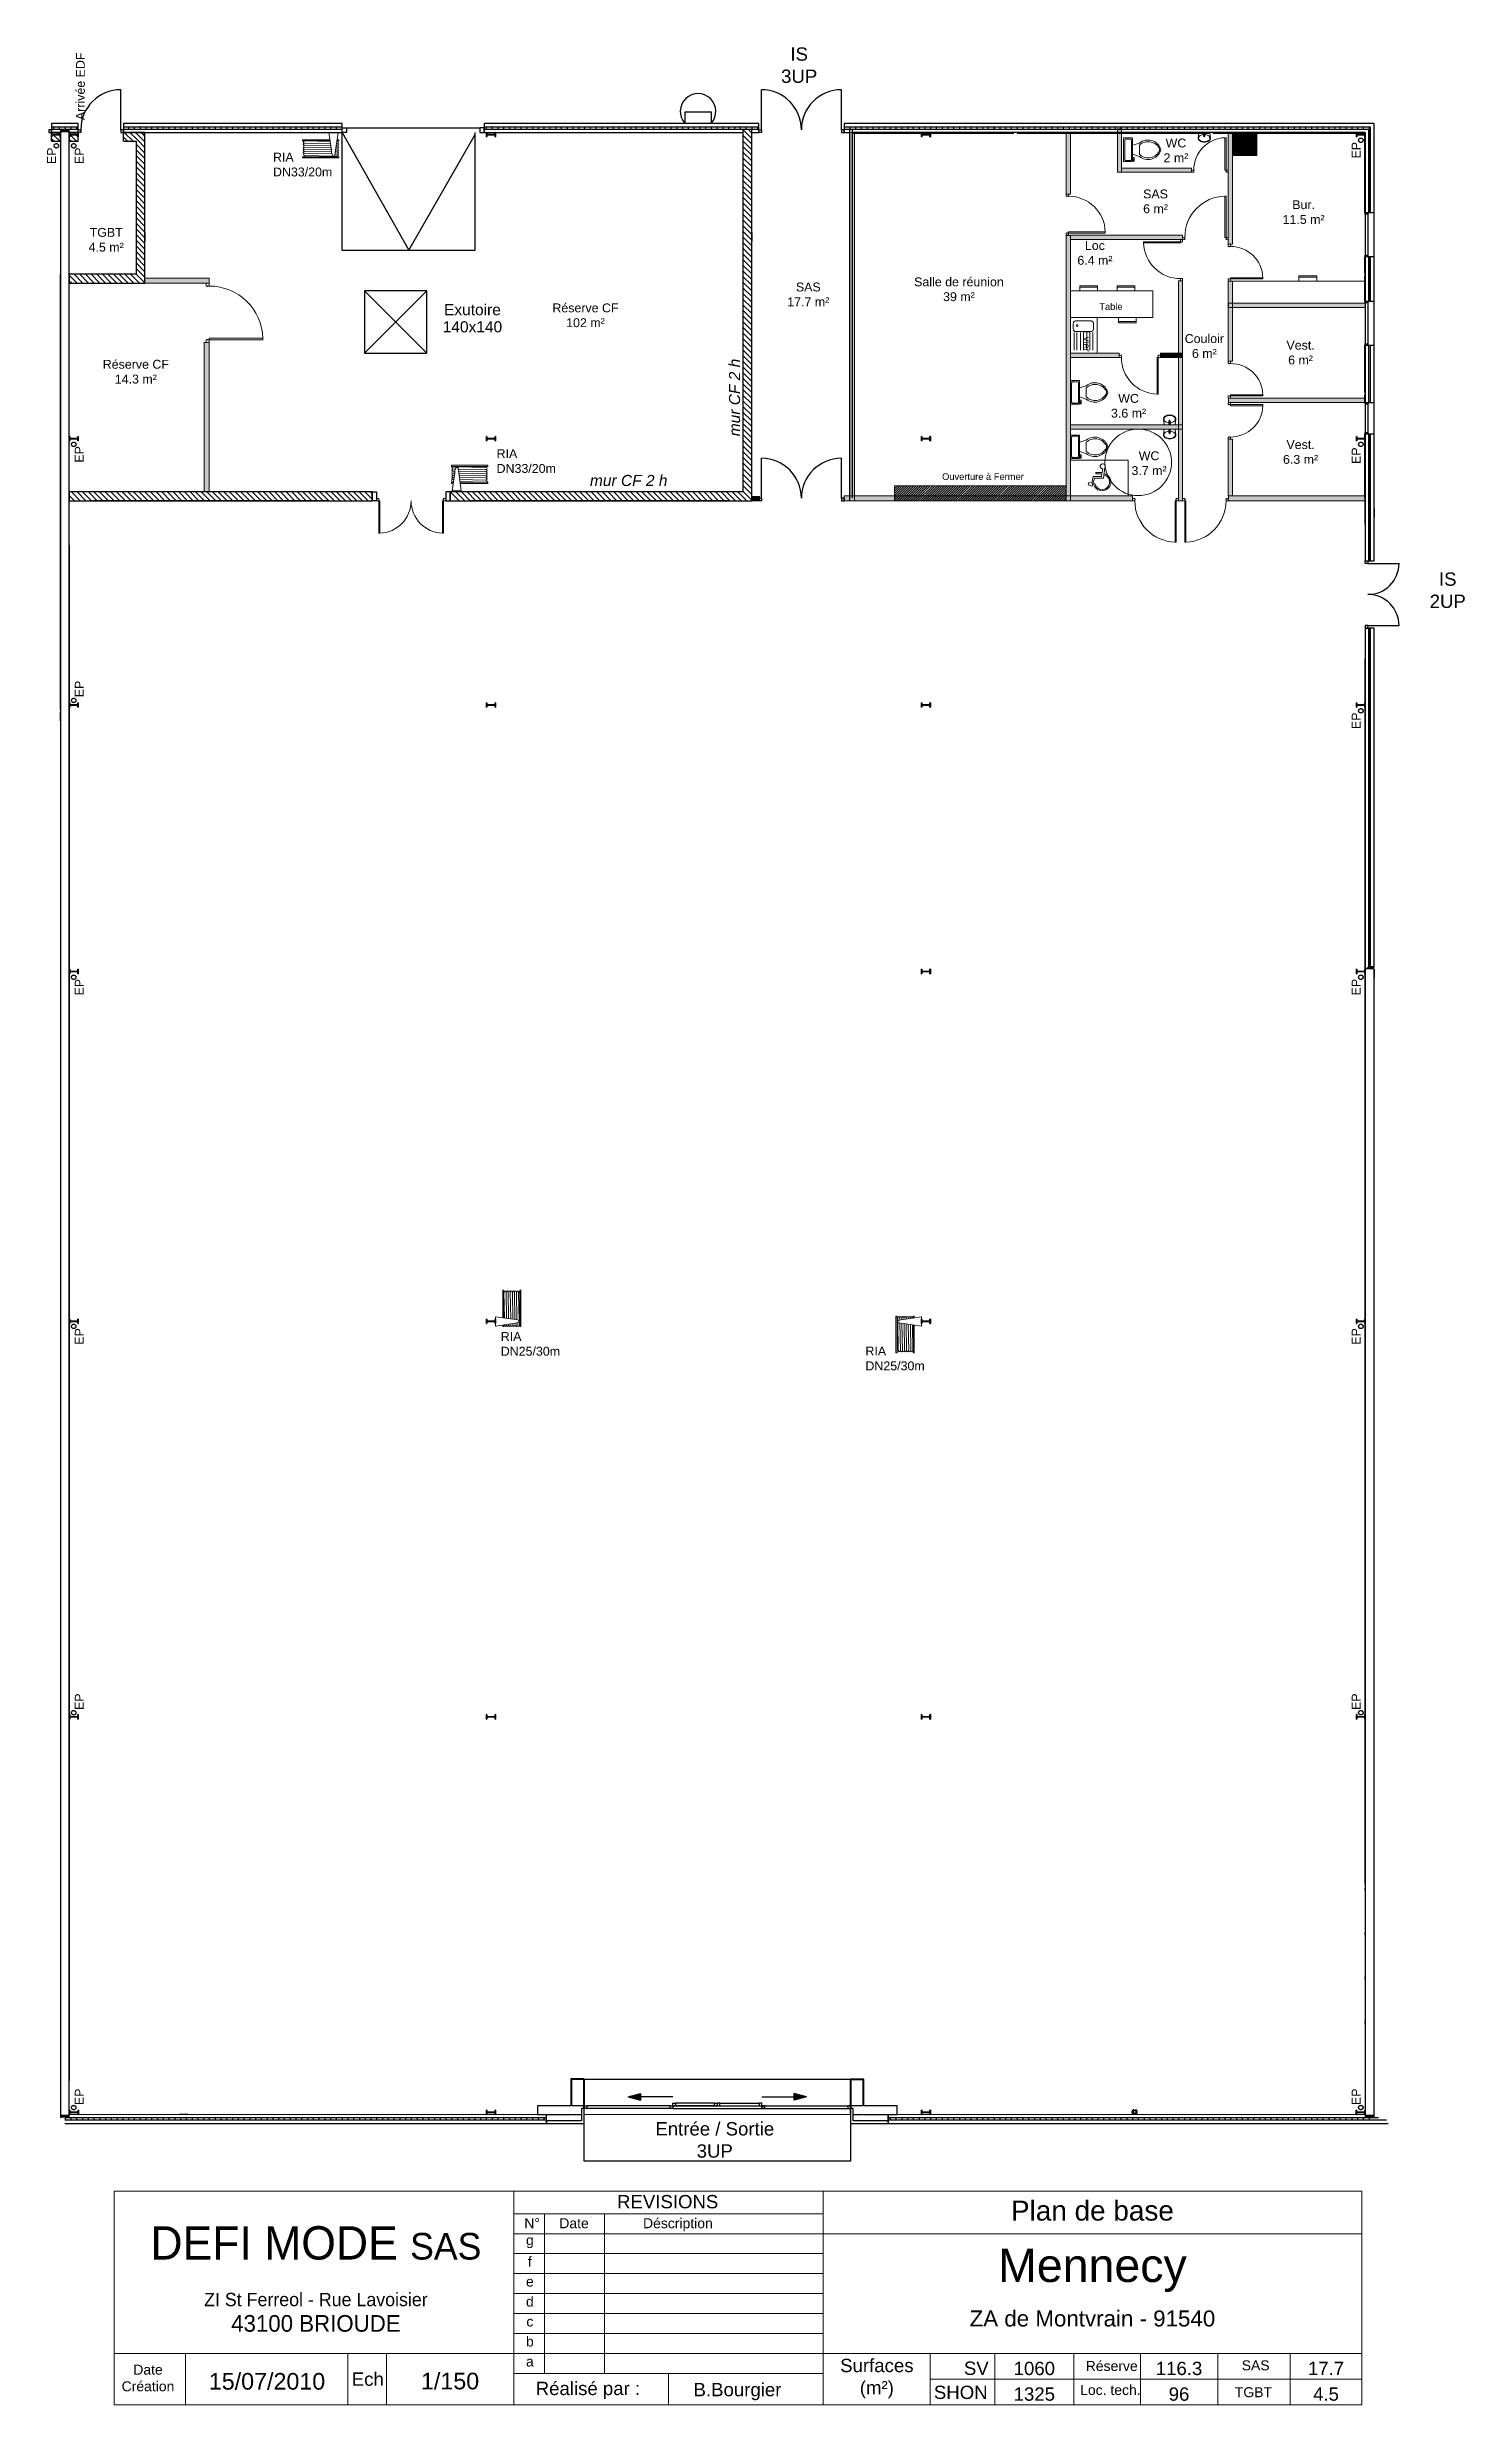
# Model space of a CAD drawing. Header units: millimetres. Extents: x 15590 to 15992, y 1055 to 1132.
# Drawn here: x 15590 to 15621.9, y 1064 to 1117.1 of the extents above; entities that cross this region are included whole.
import ezdxf
from ezdxf.enums import TextEntityAlignment as Align

# ---------------------------------------------------------------- set-up
doc = ezdxf.new("R2010")
doc.units = ezdxf.units.MM
doc.header["$MEASUREMENT"] = 0
for name, pattern in [('ACAD_ISO07W100', [3.5, 0.5, -3]), ('Cache', [564.444447, 282.222223, -282.222223]), ('Court', [0.25, 0.05, -0.075, 0.05, -0.075]), ('Tirets', [0.004586, 0.002822, -0.001764]), ('Tirets courts A', [0.4, 0.2, -0.2])]:
    doc.linetypes.add(name, pattern=pattern)
doc.layers.get('0').update_dxf_attribs({"lineweight": 9})
for name, color, linetype in [('AEP-PTT-EDF', 7, 'Continuous'), ('auvent 3D', 7, 'Continuous'), ('Cotation', 7, 'Continuous'), ('EP', 7, 'Continuous'), ('Gondoles.VETTI', 7, 'Continuous'), ('murs exterieurs.P', 7, 'Continuous'), ('murs interieurs.P', 7, 'Continuous'), ('structure', 7, 'Continuous'), ('texte.VETTI', 7, 'Continuous')]:
    doc.layers.add(name, color=color, linetype=linetype)
for name, color, linetype, lineweight in [('DM cloison', 7, 'Continuous', 9), ('DM Divers', 7, 'Continuous', 9), ('DM locaux sociaux', 7, 'Continuous', 9), ('DM porte', 7, 'Continuous', 9), ('DM RIA', 7, 'Continuous', 9), ('DM sanitaire', 7, 'Continuous', 9), ('Eléments', 7, 'Continuous', 9)]:
    doc.layers.add(name, color=color, linetype=linetype, lineweight=lineweight)
doc.styles.add('GENERATED_STYLE_2', font='')
doc.styles.add('GENERATED_STYLE_3', font='')
doc.styles.get("Standard").update_dxf_attribs({"font": 'swiss.ttf', "height": 0.2})
doc.styles.get('GENERATED_STYLE_2').set_extended_font_data('Arial Occidental')
doc.styles.get('GENERATED_STYLE_3').set_extended_font_data('Arial Occidental', italic=True)
pattern_1 = [(90, (15581.94118, 1074.65998), (-0.13, 8e-18), []), (180, (15581.94118, 1074.65998), (-8e-18, -0.13), [])]
pattern_2 = [(135, (15581.94118, 1074.65998), (-0.06363961, -0.06363961), [])]

msp = doc.modelspace()

# ---------------------------------------------------------------- texts
at = {"layer": 'AEP-PTT-EDF', "linetype": 'Continuous', "insert": (15590.73, 1116.196), "char_height": 0.2, "attachment_point": 5, "rotation": 90, "style": 'GENERATED_STYLE_2'}
msp.add_mtext('{Arrivée EDF}', dxfattribs=at)
at = {"layer": 'DM Divers', "width": 3.36104, "attachment_point": 2}
for s, insert, char_height in [('{\\C1;WC\\P2 m²}', (15615.413, 1115.019), 0.2), ('{\\C1;SAS\\P6 m²}', (15614.953, 1113.872), 0.2), ('{\\C1;Bur.\\P11.5 m²}', (15618.289, 1113.63), 0.2), ('{\\C1;TGBT\\P4.5 m²}', (15591.31, 1113.006), 0.2), ('{\\C1;Loc\\P6.4 m²}', (15613.587, 1112.71), 0.2), ('{\\C1;SAS\\P17.7 m²}', (15607.129, 1111.776), 0.2), ('{\\C1;Salle de réunion\\P39 m²}', (15610.524, 1111.891), 0.2), ('{\\C1;Réserve CF\\P102 m²}', (15602.109, 1111.305), 0.2), ('{\\C1;Couloir\\P6 m²}', (15616.053, 1110.613), 0.2), ('{\\C1;Vest.\\P6 m²}', (15618.221, 1110.465), 0.2), ('{\\C1;Réserve CF\\P14.3 m²}', (15591.978, 1110.035), 0.2), ('{\\C1;WC\\P3.6 m²}', (15614.345, 1109.267), 0.2), ('{\\C1;WC\\P3.7 m²}', (15614.807, 1107.974), 0.2), ('{\\C1;Vest.\\P6.3 m²}', (15618.221, 1108.226), 0.2), ('{\\C1;Ouverture à Fermer}', (15611.064, 1107.48), 0.15)]:
    msp.add_mtext(s, dxfattribs=dict(at, insert=insert, char_height=char_height))
at = {"layer": 'DM sanitaire'}
msp.add_text('Evier', height=0.15, rotation=270, dxfattribs=at).set_placement((15613.328, 1110.695))
at = {"layer": 'EP', "linetype": 'Continuous', "char_height": 0.2, "attachment_point": 5, "rotation": 90, "style": 'GENERATED_STYLE_2'}
for insert in [(15590.08, 1114.631), (15590.703, 1114.631), (15619.472, 1114.756), (15590.703, 1107.906), (15619.472, 1107.876), (15590.703, 1102.622), (15619.472, 1101.905), (15590.703, 1095.905), (15619.472, 1095.905), (15590.703, 1088.038), (15619.472, 1088.038), (15590.703, 1079.811), (15619.472, 1079.811), (15590.703, 1070.911), (15619.472, 1070.911)]:
    msp.add_mtext('{EP}', dxfattribs=dict(at, insert=insert))
at = {"layer": 'murs interieurs.P', "linetype": 'Continuous', "insert": (15599.562, 1110.97), "char_height": 0.25, "attachment_point": 5, "line_spacing_factor": 0.925552, "style": 'GENERATED_STYLE_2'}
msp.add_mtext('{Exutoire\\P140x140}', dxfattribs=at)
at = {"layer": 'texte.VETTI', "linetype": 'Continuous', "insert": (15605.469, 1109.187), "char_height": 0.25, "attachment_point": 5, "rotation": 90, "style": 'GENERATED_STYLE_3'}
msp.add_mtext('{mur CF 2 h}', dxfattribs=at)
at = {"layer": 'texte.VETTI', "linetype": 'Continuous', "insert": (15603.083, 1107.316), "char_height": 0.25, "attachment_point": 5, "style": 'GENERATED_STYLE_3'}
msp.add_mtext('{mur CF 2 h}', dxfattribs=at)

# ---------------------------------------------------------------- blocks, each defined once
blk = doc.blocks.new('*U14')
at = {"layer": 'DM cloison'}
blk.add_hatch(color=3, dxfattribs=at).paths.add_polyline_path([(116, 1000), (0, 1000), (0, -7300), (116, -7300)])
blk.add_lwpolyline([(0, 1000), (0, -7300), (116, -7300), (116, 1000)], close=True, dxfattribs=at)
blk = doc.blocks.new('*U15')
at = {"layer": 'DM cloison'}
blk.add_hatch(color=3, dxfattribs=at).paths.add_polyline_path([(-237, 116), (-237, 0), (4866, 0), (4866, 116)])
blk.add_lwpolyline([(-237, 0), (4866, 0), (4866, 116), (-237, 116)], close=True, dxfattribs=at)
blk = doc.blocks.new('*U17')
at = {"layer": 'DM cloison'}
blk.add_hatch(color=3, dxfattribs=at).paths.add_polyline_path([(0, 116), (0, 0), (1400, 0), (1400, 116)])
blk.add_lwpolyline([(0, 0), (1400, 0), (1400, 116), (0, 116)], close=True, dxfattribs=at)
blk = doc.blocks.new('*U18')
at = {"layer": 'DM cloison'}
blk.add_hatch(color=3, dxfattribs=at).paths.add_polyline_path([(-2085, 116), (-2085, 0), (1000, 0), (1000, 116)])
blk.add_lwpolyline([(-2085, 0), (1000, 0), (1000, 116), (-2085, 116)], close=True, dxfattribs=at)
blk = doc.blocks.new('*U16')
at = {"layer": 'DM porte'}
for p, q in [((0, 0), (-50, 0)), ((0, -50), (0, 0)), ((-1560, 0), (-1510, 0)), ((-1560, -50), (-1560, 0)), ((-1510, -50), (-1560, -50)), ((-1510, 0), (-1510, -50)), ((-1510, -15), (-1505, -15)), ((-1505, -25), (-1510, -25)), ((-1510, -50), (-1510, -780)), ((-1510, -50), (-1485, -50)), ((-1505, -15), (-1505, -25)), ((-1485, -50), (-1485, -780)), ((-75, -50), (-75, -780)), ((-50, -50), (-75, -50)), ((-50, -15), (-55, -15)), ((-55, -15), (-55, -25)), ((-55, -25), (-50, -25)), ((-50, 0), (-50, -50)), ((-50, -50), (-50, -780)), ((-50, -50), (0, -50)), ((-1485, -780), (-1510, -780)), ((-75, -780), (-50, -780))]:
    blk.add_line(p, q, dxfattribs=at)
for centre, start, end in [((-1510, -50), 271.9626, 0), ((-50, -50), 180, 268.0374)]:
    blk.add_arc(centre, 730, start, end, dxfattribs=at)
blk = doc.blocks.new('*U19')
at = {"layer": 'DM cloison'}
blk.add_hatch(color=2, dxfattribs=at).paths.add_polyline_path([(-2085, 96), (-2085, 0), (1000, 0), (1000, 96)])
blk.add_lwpolyline([(-2085, 0), (1000, 0), (1000, 96), (-2085, 96)], close=True, dxfattribs=at)
blk = doc.blocks.new('*U24')
at = {"layer": 'DM cloison'}
blk.add_hatch(color=2, dxfattribs=at).paths.add_polyline_path([(96, 1616), (0, 1616), (0, 0), (96, 0)])
blk.add_lwpolyline([(0, 1616), (0, 0), (96, 0), (96, 1616)], close=True, dxfattribs=at)
blk = doc.blocks.new('*U21')
at = {"layer": 'DM cloison'}
blk.add_hatch(color=2, dxfattribs=at).paths.add_polyline_path([(96, 1271), (0, 1271), (0, 0), (96, 0)])
blk.add_lwpolyline([(0, 1271), (0, 0), (96, 0), (96, 1271)], close=True, dxfattribs=at)
blk = doc.blocks.new('*U20')
at = {"layer": 'DM porte'}
for p, q in [((50, 0), (0, 0)), ((0, 0), (0, -50)), ((50, -50), (50, 0)), ((0, -50), (50, -50)), ((15, -50), (15, -55)), ((15, -55), (25, -55)), ((25, -55), (25, -50)), ((50, -50), (50, -75)), ((50, -50), (780, -50)), ((50, -75), (780, -75)), ((780, -75), (780, -50)), ((0, -780), (0, -830)), ((50, -780), (0, -780)), ((0, -830), (50, -830)), ((15, -775), (25, -775)), ((15, -780), (15, -775)), ((25, -775), (25, -780)), ((50, -830), (50, -780))]:
    blk.add_line(p, q, dxfattribs=at)
blk.add_arc((50, -50), 730, 270, 358.0374, dxfattribs=at)
blk = doc.blocks.new('*U35')
at = {"layer": 'DM cloison'}
blk.add_hatch(color=2, dxfattribs=at).paths.add_polyline_path([(96, 1806), (0, 1806), (0, 0), (96, 0)])
blk.add_lwpolyline([(0, 1806), (0, 0), (96, 0), (96, 1806)], close=True, dxfattribs=at)
blk = doc.blocks.new('*U23')
at = {"layer": 'DM cloison'}
blk.add_hatch(color=2, dxfattribs=at).paths.add_polyline_path([(0, 96), (0, 0), (2526, 0), (2526, 96)])
blk.add_lwpolyline([(0, 0), (2526, 0), (2526, 96), (0, 96)], close=True, dxfattribs=at)
blk = doc.blocks.new('Porte 93')
at = {"layer": 'DM porte'}
for p, q in [((-75, 980), (-50, 980)), ((-75, 50), (-75, 980)), ((-50, 50), (-50, 980)), ((-1030, 0), (-1030, 50)), ((-1030, 50), (-980, 50)), ((-980, 0), (-1030, 0)), ((-980, 50), (-980, 0)), ((-975, 25), (-980, 25)), ((-980, 15), (-975, 15)), ((-975, 15), (-975, 25)), ((-50, 50), (-75, 50)), ((-55, 15), (-55, 25)), ((-55, 25), (-50, 25)), ((-50, 15), (-55, 15)), ((-50, 50), (0, 50)), ((-50, 0), (-50, 50)), ((0, 0), (-50, 0)), ((0, 50), (0, 0))]:
    blk.add_line(p, q, dxfattribs=at)
blk.add_arc((-50, 50), 930, 91.5404, 180, dxfattribs=at)
blk = doc.blocks.new('*U25')
at = {"layer": 'DM sanitaire'}
for p, q in [((-64, 533), (-267, 533)), ((-267, 533), (-267, 0)), ((-64, 0), (-64, 533)), ((-267, 0), (-64, 0)), ((-241, 483), (-241, 51)), ((-114, 508), (-216, 508)), ((-216, 25), (-114, 25)), ((-89, 51), (-89, 483)), ((-64, 368), (89, 419)), ((-64, 165), (89, 114)), ((-64, 89), (-25, 89)), ((-51, 64), (-64, 64)), ((-51, 13), (-51, 64)), ((-25, 13), (-51, 13)), ((-25, 89), (-25, 13)), ((89, 368), (89, 165))]:
    blk.add_line(p, q, dxfattribs=at)
for centre, radius, start, end in [((-219, 486), 22.5, 81.8699, 188.1301), ((-219, 48), 22.5, 171.8699, 278.1301), ((-111, 486), 22.5, 351.8699, 98.1301), ((-111, 48), 22.5, 261.8699, 8.1301), ((281, 177), 309, 22.0284, 128.5307), ((287, 160), 288, 31.053, 133.6321), ((281, 356), 309, 231.4691, 337.9714), ((287, 373), 288, 226.3677, 328.9468), ((441, 267), 102, 335.7318, 24.2682), ((470, 267), 102, 344.8605, 15.1395)]:
    blk.add_arc(centre, radius, start, end, dxfattribs=at)
blk = doc.blocks.new('Lavabo')
at = {"layer": 'DM sanitaire', "color": 7, "linetype": 'Continuous'}
for p, q in [((-175, 0), (-200, -183)), ((175, 0), (-175, 0)), ((200, -183), (175, 0)), ((-200, -183), (-196, -209)), ((-196, -209), (-185, -234)), ((-185, -234), (-166, -257)), ((-183, -183), (-180, -160)), ((-180, -206), (-183, -183)), ((-180, -160), (-170, -139)), ((-170, -228), (-180, -206)), ((-170, -139), (-153, -118)), ((-153, -248), (-170, -228)), ((-166, -257), (-142, -278)), ((-153, -118), (-130, -101)), ((-130, -266), (-153, -248)), ((-142, -278), (-111, -294)), ((-130, -101), (-102, -86)), ((-102, -280), (-130, -266)), ((-111, -294), (-77, -306)), ((-102, -86), (-70, -75)), ((-70, -291), (-102, -280)), ((-77, -306), (-39, -314)), ((-70, -75), (-36, -69)), ((-36, -298), (-70, -291)), ((-39, -314), (0, -317)), ((-36, -69), (0, -67)), ((0, -300), (-36, -298)), ((-23, -25), (-25, -29)), ((-25, -29), (-25, -34)), ((-25, -34), (-25, -38)), ((-25, -38), (-23, -42)), ((-23, -26), (-24, -30)), ((-24, -30), (-24, -35)), ((-24, -31), (-24, -32)), ((-24, -32), (-24, -34)), ((-24, -35), (-21, -75)), ((-24, -35), (-21, -75)), ((-24, -35), (-24, -35)), ((-22, -21), (-23, -25)), ((-21, -22), (-23, -26)), ((-23, -42), (-23, -42)), ((-19, -17), (-22, -21)), ((-19, -18), (-21, -22)), ((-21, -75), (-20, -79)), ((-21, -75), (-20, -78)), ((-20, -78), (-19, -82)), ((-20, -79), (-19, -83)), ((-16, -14), (-19, -17)), ((-16, -15), (-19, -18)), ((-19, -82), (-17, -85)), ((-19, -83), (-17, -86)), ((-18, -85), (-11, -138)), ((-17, -85), (-15, -88)), ((-17, -86), (-15, -89)), ((-12, -12), (-16, -14)), ((-12, -13), (-16, -15)), ((-15, -88), (-12, -90)), ((-15, -89), (-12, -91)), ((-14, -73), (-14, -58)), ((-14, -58), (14, -58)), ((-14, -59), (14, -59)), ((-13, -76), (-14, -73)), ((-13, -78), (-13, -76)), ((-12, -80), (-13, -78)), ((-9, -10), (-12, -12)), ((-9, -11), (-12, -13)), ((-10, -82), (-12, -80)), ((-12, -90), (-9, -92)), ((-12, -91), (-9, -93)), ((-11, -138), (-11, -140)), ((-11, -140), (-10, -142)), ((-9, -84), (-10, -82)), ((-10, -142), (-9, -143)), ((-4, -9), (-9, -10)), ((-4, -10), (-9, -11)), ((-7, -85), (-9, -84)), ((-9, -92), (-6, -93)), ((-9, -93), (-6, -94)), ((-9, -143), (-7, -145)), ((-5, -86), (-7, -85)), ((-7, -145), (-6, -146)), ((-6, -93), (-2, -94)), ((-6, -94), (-2, -95)), ((-6, -146), (-4, -147)), ((-2, -87), (-5, -86)), ((0, -9), (-4, -9)), ((0, -9), (-4, -10)), ((-4, -147), (-2, -148)), ((0, -87), (-2, -87)), ((-2, -94), (2, -94)), ((-2, -95), (2, -95)), ((-2, -148), (0, -148)), ((4, -9), (0, -9)), ((4, -10), (0, -9)), ((0, -67), (36, -69)), ((2, -87), (0, -87)), ((0, -148), (2, -148)), ((36, -298), (0, -300)), ((0, -317), (39, -314)), ((5, -86), (2, -87)), ((2, -94), (6, -93)), ((2, -95), (6, -94)), ((2, -148), (4, -147)), ((9, -10), (4, -9)), ((9, -11), (4, -10)), ((4, -147), (6, -146)), ((7, -85), (5, -86)), ((6, -93), (9, -92)), ((6, -94), (9, -93)), ((6, -146), (7, -145)), ((9, -84), (7, -85)), ((7, -145), (9, -143)), ((12, -12), (9, -10)), ((12, -13), (9, -11)), ((10, -82), (9, -84)), ((9, -92), (12, -90)), ((9, -93), (12, -91)), ((9, -143), (10, -142)), ((12, -80), (10, -82)), ((10, -142), (11, -140)), ((11, -138), (18, -85)), ((11, -140), (11, -138)), ((16, -14), (12, -12)), ((16, -15), (12, -13)), ((13, -78), (12, -80)), ((12, -90), (15, -88)), ((12, -91), (15, -89)), ((14, -73), (13, -76)), ((13, -76), (13, -78)), ((14, -58), (14, -73)), ((15, -88), (17, -85)), ((15, -89), (17, -86)), ((19, -17), (16, -14)), ((19, -18), (16, -15)), ((17, -85), (19, -82)), ((17, -86), (19, -83)), ((22, -21), (19, -17)), ((21, -22), (19, -18)), ((19, -82), (20, -78)), ((19, -83), (20, -79)), ((20, -79), (21, -75)), ((20, -78), (21, -75)), ((23, -26), (21, -22)), ((21, -75), (24, -35)), ((21, -75), (24, -35)), ((23, -25), (22, -21)), ((25, -29), (23, -25)), ((24, -30), (23, -26)), ((23, -42), (25, -38)), ((23, -42), (23, -42)), ((24, -35), (24, -30)), ((24, -32), (24, -31)), ((24, -34), (24, -32)), ((24, -35), (24, -35)), ((25, -34), (25, -29)), ((25, -38), (25, -34)), ((36, -69), (70, -75)), ((70, -291), (36, -298)), ((39, -314), (77, -306)), ((70, -75), (102, -86)), ((102, -280), (70, -291)), ((77, -306), (111, -294)), ((102, -86), (130, -101)), ((130, -266), (102, -280)), ((111, -294), (142, -278)), ((130, -101), (153, -118)), ((153, -248), (130, -266)), ((142, -278), (166, -257)), ((153, -118), (170, -139)), ((170, -228), (153, -248)), ((166, -257), (185, -234)), ((170, -139), (180, -160)), ((180, -206), (170, -228)), ((180, -160), (183, -183)), ((183, -183), (180, -206)), ((185, -234), (196, -209)), ((196, -209), (200, -183))]:
    blk.add_line(p, q, dxfattribs=at)
blk.add_circle((0, -100), 30, dxfattribs=at)
blk = doc.blocks.new('Cigle handicapé')
at = {"layer": 'DM sanitaire', "color": 0, "linetype": 'ByBlock'}
for p, q in [((-235, -25), (-199, 123)), ((-172, 85), (-222, -96)), ((-199, 123), (-15, 124)), ((28, 86), (-172, 85)), ((-144, 213), (4, 214)), ((-144, 181), (-144, 213)), ((-3, 182), (-144, 181)), ((-15, 124), (-3, 182)), ((4, 214), (20, 296)), ((60, 322), (28, 86)), ((73, 183), (69, 154)), ((-315, -68), (-301, -11)), ((-222, -96), (-315, -68)), ((-301, -11), (-235, -25)), ((-192, -44), (-165, -37))]:
    blk.add_line(p, q, dxfattribs=at)
for centre, radius, start, end in [((0, 0), 197, 192.7923, 68.4146), ((0, 0), 169, 192.7923, 66.0275), ((13, 353), 56.3, 326.5723, 277.3675)]:
    blk.add_arc(centre, radius, start, end, dxfattribs=at)
blk = doc.blocks.new('Handi sanitaire')
at = {"layer": 'DM sanitaire'}
blk.add_lwpolyline([(0, 0), (1300, 0), (1300, 800), (0, 800)], close=True, dxfattribs=at)
blk.add_blockref('Cigle handicapé', (712, 309), dxfattribs=at)
blk = doc.blocks.new('*U34')
at = {"layer": 'DM cloison'}
blk.add_hatch(color=2, dxfattribs=at).paths.add_polyline_path([(96, 3338), (0, 3338), (0, 0), (96, 0)])
blk.add_lwpolyline([(0, 3338), (0, 0), (96, 0), (96, 3338)], close=True, dxfattribs=at)
blk = doc.blocks.new('*U29')
at = {"layer": 'DM cloison'}
blk.add_hatch(color=2, dxfattribs=at).paths.add_polyline_path([(500, 96), (500, 0), (1000, 0), (1000, 96)])
blk.add_lwpolyline([(500, 0), (1000, 0), (1000, 96), (500, 96)], close=True, dxfattribs=at)
blk = doc.blocks.new('*U31')
at = {"layer": 'DM porte'}
for p, q in [((-880, 50), (-930, 50)), ((-930, 50), (-930, 0)), ((-930, 0), (-880, 0)), ((-880, 0), (-880, 50)), ((-880, 35), (-875, 35)), ((-875, 25), (-880, 25)), ((-875, 35), (-875, 25)), ((-50, 0), (-75, 0)), ((-75, 0), (-75, -830)), ((-55, 35), (-55, 25)), ((-50, 35), (-55, 35)), ((-55, 25), (-50, 25)), ((-50, 50), (-50, 0)), ((0, 50), (-50, 50)), ((-50, 0), (0, 0)), ((-50, 0), (-50, -830)), ((0, 0), (0, 50)), ((-75, -830), (-50, -830))]:
    blk.add_line(p, q, dxfattribs=at)
blk.add_arc((-50, 0), 830, 180, 268.274, dxfattribs=at)
blk = doc.blocks.new('*U32')
at = {"layer": 'DM cloison'}
blk.add_hatch(color=2, dxfattribs=at).paths.add_polyline_path([(0, 96), (0, 0), (1096, 0), (1096, 96)])
blk.add_lwpolyline([(0, 0), (1096, 0), (1096, 96), (0, 96)], close=True, dxfattribs=at)
blk = doc.blocks.new('*U33')
at = {"layer": 'DM porte'}
for p, q in [((-50, 0), (0, 0)), ((0, 0), (0, -50)), ((-50, -50), (-880, -50)), ((-880, -75), (-880, -50)), ((-50, -75), (-880, -75)), ((-50, -50), (-50, 0)), ((0, -50), (-50, -50)), ((-50, -50), (-50, -75)), ((-25, -55), (-25, -50)), ((-15, -55), (-25, -55)), ((-15, -50), (-15, -55)), ((-50, -930), (-50, -880)), ((-50, -880), (0, -880)), ((0, -930), (-50, -930)), ((-15, -875), (-25, -875)), ((-25, -875), (-25, -880)), ((-15, -880), (-15, -875)), ((0, -880), (0, -930))]:
    blk.add_line(p, q, dxfattribs=at)
blk.add_arc((-50, -50), 830, 181.726, 270, dxfattribs=at)
blk = doc.blocks.new('*U22')
at = {"layer": 'DM cloison'}
blk.add_hatch(color=2, dxfattribs=at).paths.add_polyline_path([(96, 2236), (0, 2236), (0, -285), (96, -285)])
blk.add_lwpolyline([(0, 2236), (0, -285), (96, -285), (96, 2236)], close=True, dxfattribs=at)
blk = doc.blocks.new('*U36')
at = {"layer": 'DM cloison'}
blk.add_hatch(color=2, dxfattribs=at).paths.add_polyline_path([(-1405, 96), (-1405, 0), (170, 0), (170, 96)])
blk.add_lwpolyline([(-1405, 0), (170, 0), (170, 96), (-1405, 96)], close=True, dxfattribs=at)
blk = doc.blocks.new('*U37')
at = {"layer": 'DM cloison'}
blk.add_hatch(color=2, dxfattribs=at).paths.add_polyline_path([(96, 1000), (0, 1000), (0, 19), (96, 19)])
blk.add_lwpolyline([(0, 1000), (0, 19), (96, 19), (96, 1000)], close=True, dxfattribs=at)
blk = doc.blocks.new('Porte 73')
at = {"layer": 'DM porte'}
for p, q in [((-75, 780), (-50, 780)), ((-75, 50), (-75, 780)), ((-50, 50), (-50, 780)), ((-830, 0), (-830, 50)), ((-830, 50), (-780, 50)), ((-780, 0), (-830, 0)), ((-780, 50), (-780, 0)), ((-775, 25), (-780, 25)), ((-780, 15), (-775, 15)), ((-775, 15), (-775, 25)), ((-50, 50), (-75, 50)), ((-55, 15), (-55, 25)), ((-55, 25), (-50, 25)), ((-50, 15), (-55, 15)), ((-50, 50), (0, 50)), ((-50, 0), (-50, 50)), ((0, 0), (-50, 0)), ((0, 50), (0, 0))]:
    blk.add_line(p, q, dxfattribs=at)
blk.add_arc((-50, 50), 730, 91.9626, 180, dxfattribs=at)
blk = doc.blocks.new('*U38')
at = {"layer": 'DM porte'}
for p, q in [((0, 880), (0, 930)), ((0, 930), (50, 930)), ((50, 880), (0, 880)), ((15, 880), (15, 875)), ((15, 875), (25, 875)), ((25, 875), (25, 880)), ((50, 930), (50, 880)), ((0, 50), (50, 50)), ((0, 0), (0, 50)), ((50, 0), (0, 0)), ((15, 55), (25, 55)), ((15, 50), (15, 55)), ((25, 55), (25, 50)), ((50, 50), (50, 75)), ((50, 75), (880, 75)), ((50, 50), (50, 0)), ((50, 50), (880, 50)), ((880, 75), (880, 50))]:
    blk.add_line(p, q, dxfattribs=at)
blk.add_arc((50, 50), 830, 1.726, 90, dxfattribs=at)
blk = doc.blocks.new('*U39')
at = {"layer": 'DM cloison'}
blk.add_hatch(color=2, dxfattribs=at).paths.add_polyline_path([(96, 5864), (0, 5864), (0, 0), (96, 0)])
blk.add_lwpolyline([(0, 5864), (0, 0), (96, 0), (96, 5864)], close=True, dxfattribs=at)
blk = doc.blocks.new('*U40')
at = {"layer": 'DM cloison'}
blk.add_hatch(color=2, dxfattribs=at).paths.add_polyline_path([(96, 1389), (0, 1389), (0, 0), (96, 0)])
blk.add_lwpolyline([(0, 1389), (0, 0), (96, 0), (96, 1389)], close=True, dxfattribs=at)
blk = doc.blocks.new('3 UP')
at = {"layer": 'DM Divers', "insert": (98, -178), "char_height": 300, "width": 1121.01, "attachment_point": 2}
blk.add_mtext('{\\fArial|b0|i0|c0|p34;\\C1;IS \\P3UP}', dxfattribs=at)
blk = doc.blocks.new('2 UP')
at = {"layer": 'DM Divers', "insert": (66, -204), "char_height": 300, "width": 1121.01, "attachment_point": 2}
blk.add_mtext('{\\fArial|b0|i0|c0|p34;\\C1;IS \\P2UP}', dxfattribs=at)
blk = doc.blocks.new('Entrée Sortie')
at = {"layer": 'DM Divers', "insert": (49, 458), "char_height": 300, "width": 3361.04, "attachment_point": 2}
blk.add_mtext('{\\fArial|b0|i0|c0|p34;\\C1;Entrée / Sortie\\Ftxt|c0;\\P\\fArial|b0|i0|c238|p34;3UP}', dxfattribs=at)
blk = doc.blocks.new('*U44')
at = {"layer": 'DM RIA', "color": 1, "linetype": 'Continuous'}
for p, q in [((295, 809), (269, 809)), ((269, 809), (295, 809)), ((269, 809), (269, 198)), ((269, 187), (269, 809)), ((295, 184), (295, 809)), ((295, 759), (298, 759)), ((297, 758), (307, 182)), ((344, 759), (355, 176)), ((392, 760), (402, 169)), ((439, 761), (449, 163)), ((486, 759), (496, 157)), ((533, 759), (544, 152)), ((580, 759), (581, 759)), ((580, 759), (591, 142)), ((627, 759), (639, 113)), ((678, 809), (652, 809)), ((652, -11), (652, 809)), ((652, 809), (678, 809)), ((678, 809), (678, -11)), ((104, 0), (104, 209)), ((104, 0), (508, 60)), ((508, 155), (105, 209)), ((269, -11), (269, 24)), ((269, 18), (269, -11)), ((295, -11), (295, 28)), ((295, 22), (310, 22)), ((310, 31), (310, 22)), ((357, 38), (357, 22)), ((404, 44), (404, 22)), ((451, 51), (452, 22)), ((452, 22), (452, 22)), ((498, 58), (499, 22)), ((545, 64), (546, 22)), ((546, 22), (546, 22)), ((592, 74), (593, 22)), ((639, 103), (640, 22)), ((640, 22), (652, 22)), ((269, -11), (295, -11)), ((295, -11), (269, -11)), ((652, -11), (678, -11))]:
    blk.add_line(p, q, dxfattribs=at)
for centre, major_axis, start_param, end_param in [((323, 661), (-2, 128), 5.58648, 6.97989), ((370, 662), (-2, 128), 5.586496, 6.979875), ((417, 663), (-2, 128), 5.58648, 6.97989), ((464, 663), (-2, 128), 5.58648, 6.97989), ((511, 662), (-2, 128), 5.586491, 6.97988), ((558, 662), (-2, 128), 5.586496, 6.979875), ((606, 661), (-2, 128), 5.58648, 6.97989), ((601, 641), (41, 121), 5.930977, 6.635394), ((334, 119), (0, -128), 5.586483, 6.979887), ((381, 120), (0, -128), 5.586483, 6.979887), ((428, 120), (0, -128), 5.586483, 6.979887), ((475, 120), (0, -128), 5.586483, 6.979887), ((522, 120), (0, -128), 5.586483, 6.979887), ((469, 108), (170, 0), 4.940257, 7.626113), ((570, 120), (0, -128), 5.586483, 6.979887), ((617, 120), (0, -128), 5.586483, 6.979887)]:
    blk.add_ellipse(centre, major_axis=major_axis, ratio=0.287901, start_param=start_param, end_param=end_param, dxfattribs=at)
blk = doc.blocks.new('*U45')
at = {"layer": 'DM RIA', "color": 1, "linetype": 'Continuous'}
for p, q in [((-470, -809), (-470, 11)), ((-443, 11), (-470, 11)), ((-443, 11), (-443, -809)), ((104, 0), (-299, -60)), ((-60, 11), (-86, 11)), ((-86, 11), (-60, 11)), ((-86, 11), (-86, -28)), ((-60, -18), (-60, 11)), ((-60, 11), (-60, -24)), ((104, 0), (104, -209)), ((-431, -22), (-443, -22)), ((-430, -103), (-431, -22)), ((-419, -759), (-430, -113)), ((-383, -74), (-384, -22)), ((-371, -759), (-382, -142)), ((-336, -64), (-337, -22)), ((-337, -22), (-337, -22)), ((-324, -759), (-335, -152)), ((-299, -155), (104, -209)), ((-289, -58), (-290, -22)), ((-277, -759), (-288, -157)), ((-243, -22), (-243, -22)), ((-242, -51), (-243, -22)), ((-230, -761), (-240, -163)), ((-195, -44), (-196, -22)), ((-183, -760), (-193, -169)), ((-148, -38), (-148, -22)), ((-136, -759), (-146, -176)), ((-86, -22), (-101, -22)), ((-101, -31), (-101, -22)), ((-88, -758), (-98, -182)), ((-86, -184), (-86, -809)), ((-60, -187), (-60, -809)), ((-60, -809), (-60, -198)), ((-470, -809), (-443, -809)), ((-443, -809), (-470, -809)), ((-371, -759), (-372, -759)), ((-86, -759), (-89, -759)), ((-86, -809), (-60, -809)), ((-60, -809), (-86, -809))]:
    blk.add_line(p, q, dxfattribs=at)
for centre, major_axis, start_param, end_param in [((-408, -120), (0, 128), 5.586483, 6.979887), ((-361, -120), (0, 128), 5.586483, 6.979887), ((-313, -120), (0, 128), 5.586483, 6.979887), ((-266, -120), (0, 128), 5.586483, 6.979887), ((-219, -120), (0, 128), 5.586483, 6.979887), ((-172, -120), (0, 128), 5.586483, 6.979887), ((-125, -119), (0, 128), 5.586483, 6.979887), ((-260, -108), (-170, 0), 4.940257, 7.626113), ((-392, -641), (-41, -121), 5.930977, 6.635394), ((-397, -661), (2, -128), 5.58648, 6.97989), ((-349, -662), (2, -128), 5.586496, 6.979875), ((-302, -662), (2, -128), 5.586491, 6.97988), ((-255, -663), (2, -128), 5.58648, 6.97989), ((-208, -663), (2, -128), 5.58648, 6.97989), ((-161, -662), (2, -128), 5.586496, 6.979875), ((-114, -661), (2, -128), 5.58648, 6.97989)]:
    blk.add_ellipse(centre, major_axis=major_axis, ratio=0.287901, start_param=start_param, end_param=end_param, dxfattribs=at)
blk = doc.blocks.new('RIA 25 30 m')
at = {"layer": 'DM RIA', "insert": (49, 587), "char_height": 200, "width": 1661.44, "attachment_point": 1}
blk.add_mtext('{\\fArial|b0|i0|c0|p34;\\C1;RIA DN25/30m}', dxfattribs=at)
blk = doc.blocks.new('*U46')
at = {"layer": 'DM RIA', "color": 1, "linetype": 'Continuous'}
for p, q in [((704, 574), (-116, 574)), ((-116, 548), (-116, 574)), ((-116, 548), (704, 548)), ((-82, 536), (-82, 548)), ((-1, 534), (-82, 536)), ((655, 523), (8, 534)), ((704, 574), (704, 548)), ((704, 548), (704, 574)), ((-116, 165), (-116, 191)), ((-116, 191), (-116, 165)), ((-116, 191), (-76, 191)), ((-87, 165), (-116, 165)), ((-116, 165), (-80, 165)), ((-104, 0), (-45, 403)), ((-104, 0), (104, 0)), ((-74, 206), (-83, 206)), ((-31, 488), (-82, 489)), ((-41, 441), (-82, 442)), ((-82, 442), (-82, 442)), ((-46, 394), (-82, 394)), ((-82, 347), (-82, 347)), ((-53, 347), (-82, 347)), ((-60, 300), (-82, 300)), ((-67, 253), (-82, 253)), ((-82, 191), (-82, 206)), ((655, 476), (38, 487)), ((655, 429), (47, 439)), ((51, 403), (104, 0)), ((655, 381), (53, 392)), ((656, 334), (59, 345)), ((655, 287), (65, 297)), ((655, 240), (71, 250)), ((654, 193), (78, 203)), ((79, 191), (704, 191)), ((83, 165), (704, 165)), ((704, 165), (93, 165)), ((655, 476), (655, 477)), ((655, 191), (655, 193)), ((704, 191), (704, 165)), ((704, 165), (704, 191))]:
    blk.add_line(p, q, dxfattribs=at)
at = {"layer": 'DM RIA', "color": 1, "linetype": 'Continuous', "extrusion": (0, 0, -1)}
for centre, major_axis, start_param, end_param in [((16, 512), (-128, 0), 5.586483, 6.979887), ((3, 365), (0, 170), 4.940257, 7.626113), ((537, 497), (121, 41), 5.930977, 6.635394), ((15, 229), (-128, 0), 5.586483, 6.979887), ((16, 465), (-128, 0), 5.586483, 6.979887), ((16, 418), (-128, 0), 5.586483, 6.979887), ((16, 371), (-128, 0), 5.586483, 6.979887), ((16, 324), (-128, 0), 5.586483, 6.979887), ((16, 276), (-128, 0), 5.586483, 6.979887), ((556, 501), (128, -2), 5.58648, 6.97989), ((556, 218), (128, -2), 5.58648, 6.97989), ((557, 454), (128, -2), 5.586496, 6.979875), ((557, 407), (128, -2), 5.586491, 6.97988), ((558, 312), (128, -2), 5.58648, 6.97989), ((557, 265), (128, -2), 5.586496, 6.979875), ((559, 360), (128, -2), 5.58648, 6.97989)]:
    blk.add_ellipse(centre, major_axis=major_axis, ratio=0.287901, start_param=start_param, end_param=end_param, dxfattribs=at)
blk = doc.blocks.new('RIA 33 20')
at = {"layer": 'DM RIA', "insert": (-608, 627), "char_height": 200, "width": 2384.82, "attachment_point": 1}
blk.add_mtext('{\\fArial|b0|i0|c0|p34;\\C1;RIA\\PDN33/20m}', dxfattribs=at)
blk = doc.blocks.new('*U47')
at = {"layer": 'DM RIA', "color": 1, "linetype": 'Continuous'}
for p, q in [((313, 0), (104, 0)), ((-495, -191), (-495, -165)), ((-495, -165), (-495, -191)), ((-495, -165), (116, -165)), ((126, -165), (-495, -165)), ((130, -191), (-495, -191)), ((-447, -287), (144, -297)), ((-447, -334), (150, -345)), ((-446, -191), (-446, -193)), ((-446, -240), (138, -250)), ((-446, -381), (156, -392)), ((-446, -429), (162, -439)), ((-446, -476), (-446, -477)), ((-446, -476), (171, -487)), ((-446, -523), (201, -534)), ((-445, -193), (131, -203)), ((158, -403), (104, 0)), ((240, -488), (291, -489)), ((250, -441), (291, -442)), ((313, 0), (253, -403)), ((255, -394), (291, -394)), ((262, -347), (291, -347)), ((269, -300), (291, -300)), ((276, -253), (291, -253)), ((283, -206), (292, -206)), ((325, -191), (285, -191)), ((325, -165), (289, -165)), ((291, -191), (291, -206)), ((291, -347), (291, -347)), ((291, -442), (291, -442)), ((296, -165), (325, -165)), ((325, -165), (325, -191)), ((325, -191), (325, -165)), ((-495, -574), (-495, -548)), ((325, -548), (-495, -548)), ((-495, -548), (-495, -574)), ((-495, -574), (325, -574)), ((210, -534), (291, -536)), ((291, -536), (291, -548)), ((325, -548), (325, -574))]:
    blk.add_line(p, q, dxfattribs=at)
at = {"layer": 'DM RIA', "color": 1, "linetype": 'Continuous', "extrusion": (0, 0, -1)}
for centre, major_axis, start_param, end_param in [((-350, -360), (-128, 2), 5.58648, 6.97989), ((-349, -312), (-128, 2), 5.58648, 6.97989), ((-348, -265), (-128, 2), 5.586496, 6.979875), ((-348, -407), (-128, 2), 5.586491, 6.97988), ((-348, -454), (-128, 2), 5.586496, 6.979875), ((-347, -218), (-128, 2), 5.58648, 6.97989), ((-347, -501), (-128, 2), 5.58648, 6.97989), ((-328, -497), (-121, -41), 5.930977, 6.635394), ((206, -365), (0, -170), 4.940257, 7.626113), ((193, -276), (128, 0), 5.586483, 6.979887), ((193, -324), (128, 0), 5.586483, 6.979887), ((193, -371), (128, 0), 5.586483, 6.979887), ((193, -418), (128, 0), 5.586483, 6.979887), ((193, -465), (128, 0), 5.586483, 6.979887), ((193, -512), (128, 0), 5.586483, 6.979887), ((194, -229), (128, 0), 5.586483, 6.979887)]:
    blk.add_ellipse(centre, major_axis=major_axis, ratio=0.287901, start_param=start_param, end_param=end_param, dxfattribs=at)
blk = doc.blocks.new('*U48')
at = {"layer": 'DM cloison'}
blk.add_hatch(color=2, dxfattribs=at).paths.add_polyline_path([(0, 96), (0, 0), (177, 0), (177, 96)])
blk.add_lwpolyline([(0, 0), (177, 0), (177, 96), (0, 96)], close=True, dxfattribs=at)
blk = doc.blocks.new('*U49')
at = {"layer": 'DM cloison'}
blk.add_hatch(color=3, dxfattribs=at).paths.add_polyline_path([(0, 116), (0, 0), (1447, 0), (1447, 116)])
blk.add_lwpolyline([(0, 0), (1447, 0), (1447, 116), (0, 116)], close=True, dxfattribs=at)
blk = doc.blocks.new('*U50')
at = {"layer": 'DM porte'}
for p, q in [((0, 1030), (50, 1030)), ((0, 980), (0, 1030)), ((50, 980), (0, 980)), ((15, 980), (15, 975)), ((15, 975), (25, 975)), ((25, 975), (25, 980)), ((50, 1030), (50, 980)), ((0, 0), (0, 50)), ((0, 50), (50, 50)), ((50, 0), (0, 0)), ((15, 50), (15, 55)), ((15, 55), (25, 55)), ((25, 55), (25, 50)), ((50, 75), (980, 75)), ((50, 50), (50, 75)), ((50, 50), (980, 50)), ((50, 50), (50, 0)), ((980, 75), (980, 50))]:
    blk.add_line(p, q, dxfattribs=at)
blk.add_arc((50, 50), 930, 1.5404, 90, dxfattribs=at)
blk = doc.blocks.new('*U51')
at = {"layer": 'DM cloison'}
blk.add_hatch(color=3, dxfattribs=at).paths.add_polyline_path([(116, 1000), (0, 1000), (0, -2364), (116, -2364)])
blk.add_lwpolyline([(0, 1000), (0, -2364), (116, -2364), (116, 1000)], close=True, dxfattribs=at)
blk = doc.blocks.new('Cartouche 2009')
at = {"layer": 'DM Divers'}
for p, q in [((-9371, 1603), (-9371, 0)), ((0, 1603), (-9371, 1603)), ((-6369, 0), (-6369, 1603)), ((-4046, 1603), (-4046, 0)), ((0, 0), (0, 1603)), ((-6369, 1435), (-4046, 1435)), ((-6138, 1435), (-6138, 235)), ((-5687, 1435), (-5687, 235)), ((-6369, 1285), (-4046, 1285)), ((-4046, 1285), (0, 1285)), ((-4046, 1285), (0, 1285)), ((-6138, 1135), (-6369, 1135)), ((-6138, 1135), (-5687, 1135)), ((-5687, 1135), (-4046, 1135)), ((-6138, 985), (-6369, 985)), ((-6138, 985), (-5687, 985)), ((-5687, 985), (-4046, 985)), ((-6138, 835), (-6369, 835)), ((-6138, 835), (-5687, 835)), ((-5687, 835), (-4046, 835)), ((-6138, 685), (-6369, 685)), ((-6138, 535), (-6369, 535)), ((-6138, 685), (-5687, 685)), ((-6138, 535), (-5687, 535)), ((-5687, 685), (-4046, 685)), ((-5687, 535), (-4046, 535)), ((-9364, 385), (-6362, 385)), ((-8834, 385), (-8834, 0)), ((-7614, 385), (-7614, 0)), ((-7326, 385), (-7326, 0)), ((-6138, 385), (-6369, 385)), ((-6138, 385), (-5687, 385)), ((-5687, 385), (-4046, 385)), ((-4046, 385), (0, 385)), ((-4046, 385), (0, 385)), ((-3242, 385), (-3242, 0)), ((-2757, 385), (-2757, 0)), ((-2162, 385), (-2162, 0)), ((-2162, 385), (-2162, 0)), ((-1663, 385), (-1663, 0)), ((-1082, 385), (-1082, 0)), ((-1082, 385), (-1082, 0)), ((-538, 385), (-538, 0)), ((-6138, 235), (-6369, 235)), ((-6138, 235), (-5687, 235)), ((-5687, 235), (-4046, 235)), ((-5207, 235), (-5207, 0)), ((-3242, 193), (0, 193)), ((-2757, 193), (-2162, 193)), ((-1663, 193), (-1082, 193)), ((-538, 193), (0, 193)), ((-9371, 0), (0, 0)), ((-8834, 0), (-7614, 0)), ((-7326, 0), (-6369, 0)), ((-5207, 0), (-4046, 0)), ((-5207, 0), (-4046, 0)), ((-2757, 0), (-2162, 0)), ((-1663, 0), (-1082, 0)), ((-538, 0), (0, 0))]:
    blk.add_line(p, q, dxfattribs=at)
for tag, height, p in [('PLANS', 150, (-2023, 1384)), ('MAGASIN', 250, (-2023, 922)), ('ADRESSE', 120, (-2023, 588)), ('0000', 100, (-2459, 224)), ('0000', 100, (-1373, 224)), ('0000', 100, (-269, 224)), ('0000', 100, (-2459, 31)), ('0000', 100, (-1373, 31)), ('divers', 75, (-814, 58)), ('0000', 100, (-269, 31))]:
    blk.add_attdef(tag, text='', height=height).set_placement(p, align=Align.CENTER)
at = {"layer": 'DM Divers', "width": 4645.94, "attachment_point": 5}
for s, insert, char_height in [('\\PREVISIONS', (-5213, 1608), 100), ('{\\fCastellar|b0|i0|c0|p18;\\H1.667x;DEFI MODE \\H0.7998x;SAS\\H1.25x;\\P\\H0.2x;\\P\\H2x;ZI St Ferreol - Rue Lavoisier\\H1.5x;\\P\\H0.8333x;43100 BRIOUDE}', (-7855, 944), 150), ('N°     Date              Déscription', (-5582, 1352), 75), ('g', (-6248, 1225), 75), ('f', (-6248, 1075), 75), ('e', (-6248, 925), 75), ('d', (-6248, 775), 75), ('c', (-6248, 625), 75), ('b', (-6248, 475), 75), ('Date \\PCréation', (-9116, 201), 75), ('Ech', (-7465, 192), 100), ('a', (-6248, 325), 75), ('{\\fArial|b0|i0|c0|p34;Réalisé par :}        ', (-5812, 108), 100), ('{\\fArial|b0|i0|c204|p34;Surfaces}\\P(m²){\\fArial|b0|i0|c204|p34;        }', (-3642, 197), 100), ('{\\fArial|b0|i0|c204|p34;SV        }', (-2895, 274), 100), ('{\\fArial|b0|i0|c204|p34;\\H0.75x;Réserve \\H1.333x;       }', (-1878, 291), 100), ('{\\H0.75x;SAS\\fArial|b0|i0|c204|p34;\\H1.333x;      }', (-797, 296), 100), ('SHON{\\fArial|b0|i0|c204|p34;        }', (-3012, 93), 100), ('{\\fArial|b0|i0|c204|p34;\\H0.75x;Loc. tech\\fArial|b0|i0|c0|p34;.\\fArial|b0|i0|c204|p34; \\H1.333x;       }', (-1888, 111), 100)]:
    blk.add_mtext(s, dxfattribs=dict(at, insert=insert, char_height=char_height))
at = {"layer": 'DM Divers'}
for tag, height, p in [('00/00/0000', 50, (-5913, 1189)), ('00/00/0000', 50, (-5913, 1039)), ('00/00/0000', 50, (-5913, 889)), ('00/00/0000', 50, (-5913, 739)), ('00/00/0000', 50, (-5913, 589)), ('00/00/0000', 50, (-5913, 439)), ('00/00/0000', 125, (-8222, 114)), ('0/000', 125, (-6847, 116)), ('00/00/0000', 50, (-5913, 289)), ('B.Bourgier', 100, (-4689, 64))]:
    blk.add_attdef(tag, text='', height=height, dxfattribs=at).set_placement(p, align=Align.CENTER)
for p in [(-5659, 1188), (-5659, 1038), (-5659, 888), (-5659, 738), (-5659, 588), (-5659, 438), (-5659, 288)]:
    blk.add_attdef('.', p, '', height=50, dxfattribs=at)
blk = doc.blocks.new('Chaise')
at = {"layer": 'DM Divers', "linetype": 'Continuous', "lineweight": 9, "ltscale": 0.4}
for p, q in [((0, 0), (0, 118)), ((400, 118), (400, 0))]:
    blk.add_line(p, q, dxfattribs=at)
at = {"layer": 'DM Divers', "lineweight": 9}
for p, q in [((0, 118), (400, 118)), ((0, 87), (400, 87))]:
    blk.add_line(p, q, dxfattribs=at)
blk = doc.blocks.new('Table')
at = {"layer": 'DM locaux sociaux'}
for p, q in [((1852, 600), (0, 600)), ((0, 600), (0, 0)), ((1852, 0), (1852, 600)), ((0, 0), (1852, 0))]:
    blk.add_line(p, q, dxfattribs=at)
blk.add_text('Table', height=150, dxfattribs=at).set_placement((649, 173))
blk = doc.blocks.new('*U55')
at = {"layer": 'DM Divers', "linetype": 'Continuous', "lineweight": 9, "ltscale": 0.4}
for p, q in [((-400, 118), (-400, 236)), ((0, 236), (0, 118))]:
    blk.add_line(p, q, dxfattribs=at)
at = {"layer": 'DM Divers', "lineweight": 9}
for p, q in [((0, 149), (-400, 149)), ((0, 118), (-400, 118))]:
    blk.add_line(p, q, dxfattribs=at)
blk = doc.blocks.new('CF')
blk.add_hatch(color=253).paths.add_polyline_path([(0, 0), (550, 0), (550, 500), (0, 500)])
at = {"layer": 'DM locaux sociaux'}
blk.add_lwpolyline([(0, 0), (550, 0), (550, 500), (0, 500)], close=True, dxfattribs=at)
at = {"layer": 'Eléments', "color": 5, "linetype": 'Cache', "ltscale": 250}
blk.add_lwpolyline([(0, 0), (550, 0), (550, 500), (0, 500)], close=True, dxfattribs=at)
at = {"layer": 'DM locaux sociaux', "insert": (101, 342), "char_height": 200, "width": 1584.49, "attachment_point": 1}
blk.add_mtext('{\\fArial|b0|i0|c238|p34;\\C1;CF}', dxfattribs=at)

# ---------------------------------------------------------------- hatches: boundary and pattern name
at = {"layer": 'DM cloison'}
h = msp.add_hatch(dxfattribs=at)
h.set_pattern_fill('ANSI31', color=1, scale=0.3, style=0)
h.set_pattern_definition([(45, (15590.298628, 1070.328434), (-0.026516504, 0.026516504), [])])
h.paths.add_polyline_path([(15612.941, 1106.859), (15609.071, 1106.859), (15609.071, 1107.197), (15612.941, 1107.197)])
at = {"layer": 'murs exterieurs.P', "linetype": 'Continuous', "ltscale": 1000}
h = msp.add_hatch(dxfattribs=at)
h.set_pattern_fill('ISOLANT_POLYSTYRENE_0005', color=256, scale=0.1, angle=90, style=0, pattern_type=2)
h.set_pattern_definition(pattern_1)
h.paths.add_polyline_path([(15590.379, 1115.279), (15590.079, 1115.279), (15590.079, 1115.229), (15590.379, 1115.229)], flags=0)
for points in [[(15590.279, 1115.159), (15590.379, 1115.159), (15590.379, 1115.229), (15590.279, 1115.229)], [(15590.479, 1115.229), (15590.379, 1115.229), (15590.379, 1115.159), (15590.479, 1115.159)], [(15619.679, 1096.308), (15619.879, 1096.308), (15619.879, 1096.378), (15619.749, 1096.378)], [(15590.279, 1070.44), (15590.379, 1070.44), (15590.379, 1070.51), (15590.279, 1070.51)], [(15590.479, 1070.51), (15590.379, 1070.51), (15590.379, 1070.44), (15590.479, 1070.44)], [(15619.679, 1070.44), (15619.779, 1070.44), (15619.779, 1070.51), (15619.679, 1070.51)], [(15619.879, 1070.51), (15619.779, 1070.51), (15619.779, 1070.44), (15619.879, 1070.44)]]:
    msp.add_hatch(color=256, dxfattribs=at).paths.add_polyline_path(points, flags=0)
h = msp.add_hatch(dxfattribs=at)
h.set_pattern_fill('ISOLANT_POLYSTYRENE_0005', color=256, scale=0.1, angle=90, style=0, pattern_type=2)
h.set_pattern_definition(pattern_1)
h.paths.add_polyline_path([(15590.679, 1115.279), (15590.379, 1115.279), (15590.379, 1115.229), (15590.679, 1115.229)], flags=0)
h = msp.add_hatch(dxfattribs=at)
h.set_pattern_fill('ISOLANT_POLYSTYRENE_0005', color=256, scale=0.1, angle=90, style=0, pattern_type=2)
h.set_pattern_definition(pattern_1)
h.paths.add_polyline_path([(15596.625, 1115.279), (15591.699, 1115.279), (15591.699, 1115.229), (15596.625, 1115.229)], flags=0)
h = msp.add_hatch(dxfattribs=at)
h.set_pattern_fill('ISOLANT_POLYSTYRENE_0005', color=256, scale=0.1, angle=90, style=0, pattern_type=2)
h.set_pattern_definition(pattern_1)
h.paths.add_polyline_path([(15606.015, 1115.279), (15599.825, 1115.279), (15599.825, 1115.229), (15606.015, 1115.229)], flags=0)
h = msp.add_hatch(dxfattribs=at)
h.set_pattern_fill('BRIQUES_DE_PAREMENT_0005', color=256, scale=0.1, angle=90, style=0, pattern_type=2)
h.set_pattern_definition(pattern_2)
h.paths.add_polyline_path([(15605.654, 1115.159), (15605.854, 1115.159), (15605.854, 1115.229), (15605.654, 1115.229)], flags=0)
h = msp.add_hatch(dxfattribs=at)
h.set_pattern_fill('ISOLANT_POLYSTYRENE_0005', color=256, scale=0.1, angle=90, style=0, pattern_type=2)
h.set_pattern_definition(pattern_1)
h.paths.add_polyline_path([(15610.007, 1115.279), (15607.935, 1115.279), (15607.935, 1115.229), (15610.007, 1115.229)], flags=0)
h = msp.add_hatch(dxfattribs=at)
h.set_pattern_fill('ISOLANT_POLYSTYRENE_0005', color=256, scale=0.1, angle=90, style=0, pattern_type=2)
h.set_pattern_definition([(90, (15583.89069, 1074.65998), (-0.13, 8e-18), []), (180, (15583.89069, 1074.65998), (-8e-18, -0.13), [])])
h.paths.add_polyline_path([(15611.956, 1115.279), (15609.884, 1115.279), (15609.884, 1115.229), (15611.956, 1115.229)], flags=0)
h = msp.add_hatch(dxfattribs=at)
h.set_pattern_fill('ISOLANT_POLYSTYRENE_0005', color=256, scale=0.1, angle=90, style=0, pattern_type=2)
h.set_pattern_definition(pattern_1)
h.paths.add_polyline_path([(15613.003, 1115.279), (15611.007, 1115.279), (15611.007, 1115.229), (15613.003, 1115.229)], flags=0)
h = msp.add_hatch(dxfattribs=at)
h.set_pattern_fill('ISOLANT_POLYSTYRENE_0005', color=256, scale=0.1, angle=90, style=0, pattern_type=2)
h.set_pattern_definition([(90, (15586.75277, 1074.65998), (-0.13, 8e-18), []), (180, (15586.75277, 1074.65998), (-8e-18, -0.13), [])])
h.paths.add_polyline_path([(15614.818, 1115.279), (15612.746, 1115.279), (15612.746, 1115.229), (15614.818, 1115.229)], flags=0)
h = msp.add_hatch(dxfattribs=at)
h.set_pattern_fill('ISOLANT_POLYSTYRENE_0005', color=256, scale=0.1, angle=90, style=0, pattern_type=2)
h.set_pattern_definition(pattern_1)
h.paths.add_polyline_path([(15619.799, 1115.279), (15614.003, 1115.279), (15614.003, 1115.229), (15619.749, 1115.229)], flags=0)
h = msp.add_hatch(dxfattribs=at)
h.set_pattern_fill('ISOLANT_POLYSTYRENE_0005', color=256, scale=0.1, angle=90, style=0, pattern_type=2)
h.set_pattern_definition(pattern_1)
h.paths.add_polyline_path([(15619.799, 1113.356), (15619.799, 1115.279), (15619.749, 1115.229), (15619.749, 1113.356)], flags=0)
h = msp.add_hatch(dxfattribs=at)
h.set_pattern_fill('ISOLANT_POLYSTYRENE_0005', color=256, scale=0.1, angle=90, style=0, pattern_type=2)
h.set_pattern_definition(pattern_1)
h.paths.add_polyline_path([(15619.799, 1111.356), (15619.799, 1112.356), (15619.749, 1112.356), (15619.749, 1111.356)], flags=0)
h = msp.add_hatch(dxfattribs=at)
h.set_pattern_fill('ISOLANT_POLYSTYRENE_0005', color=256, scale=0.1, angle=90, style=0, pattern_type=2)
h.set_pattern_definition(pattern_1)
h.paths.add_polyline_path([(15619.799, 1105.51), (15619.799, 1108.361), (15619.749, 1108.361), (15619.749, 1105.51)], flags=0)
h = msp.add_hatch(dxfattribs=at)
h.set_pattern_fill('ISOLANT_POLYSTYRENE_0005', color=256, scale=0.1, angle=90, style=0, pattern_type=2)
h.set_pattern_definition(pattern_1)
h.paths.add_polyline_path([(15619.799, 1096.428), (15619.799, 1103.99), (15619.749, 1103.99), (15619.749, 1096.378)], flags=0)
h = msp.add_hatch(dxfattribs=at)
h.set_pattern_fill('ISOLANT_POLYSTYRENE_0005', color=256, scale=0.1, angle=90, style=0, pattern_type=2)
h.set_pattern_definition(pattern_1)
h.paths.add_polyline_path([(15590.379, 1070.39), (15601.229, 1070.39), (15601.229, 1070.44), (15590.379, 1070.44)], flags=0)
h = msp.add_hatch(dxfattribs=at)
h.set_pattern_fill('ISOLANT_POLYSTYRENE_0005', color=256, scale=0.1, angle=90, style=0, pattern_type=2)
h.set_pattern_definition(pattern_1)
h.paths.add_polyline_path([(15608.929, 1070.39), (15619.779, 1070.39), (15619.779, 1070.44), (15608.929, 1070.44)], flags=0)
at = {"layer": 'murs interieurs.P', "linetype": 'Continuous', "ltscale": 1000}
h = msp.add_hatch(dxfattribs=at)
h.set_pattern_fill('BRIQUES_DE_PAREMENT_0005', color=256, scale=0.1, angle=90, style=0, pattern_type=2)
h.set_pattern_definition(pattern_2)
h.paths.add_polyline_path([(15590.079, 1115.159), (15590.079, 1114.959), (15590.279, 1114.959), (15590.279, 1115.159)], flags=0)
h = msp.add_hatch(dxfattribs=at)
h.set_pattern_fill('BRIQUES_DE_PAREMENT_0005', color=256, scale=0.1, angle=90, style=0, pattern_type=2)
h.set_pattern_definition(pattern_2)
h.paths.add_polyline_path([(15590.479, 1115.159), (15590.479, 1114.959), (15590.679, 1114.959), (15590.679, 1115.159)], flags=0)
h = msp.add_hatch(dxfattribs=at)
h.set_pattern_fill('BRIQUES_DE_PAREMENT_0005', color=256, scale=0.1, angle=90, style=0, pattern_type=2)
h.set_pattern_definition(pattern_2)
h.paths.add_polyline_path([(15591.699, 1115.159), (15591.699, 1114.959), (15591.983, 1114.959), (15592.183, 1115.159)], flags=0)
h = msp.add_hatch(dxfattribs=at)
h.set_pattern_fill('BRIQUES_DE_PAREMENT_0005', color=256, scale=0.1, angle=90, style=0, pattern_type=2)
h.set_pattern_definition(pattern_2)
h.paths.add_polyline_path([(15592.183, 1111.762), (15592.183, 1115.159), (15591.983, 1114.959), (15591.983, 1111.962)], flags=0)
h = msp.add_hatch(dxfattribs=at)
h.set_pattern_fill('BRIQUES_DE_PAREMENT_0005', color=256, scale=0.1, angle=90, style=0, pattern_type=2)
h.set_pattern_definition(pattern_2)
h.paths.add_polyline_path([(15605.854, 1106.859), (15605.854, 1115.159), (15605.654, 1115.159), (15605.654, 1107.059)], flags=0)
h = msp.add_hatch(dxfattribs=at)
h.set_pattern_fill('BRIQUES_DE_PAREMENT_0005', color=256, scale=0.1, angle=90, style=0, pattern_type=2)
h.set_pattern_definition(pattern_2)
h.paths.add_polyline_path([(15591.983, 1111.962), (15590.479, 1111.962), (15590.479, 1111.762), (15592.183, 1111.762)], flags=0)
at = {"layer": 'texte.VETTI', "linetype": 'Continuous'}
for points in [[(15603.067, 1070.907), (15603.347, 1070.832), (15603.347, 1070.982)], [(15607.091, 1070.907), (15606.812, 1070.982), (15606.812, 1070.832)]]:
    msp.add_hatch(color=256, dxfattribs=at).paths.add_polyline_path(points, flags=0)

# ---------------------------------------------------------------- linework, layer by layer
for p, q in [((15602.019, 1070.51), (15590.479, 1070.51)), ((15608.079, 1070.51), (15602.079, 1070.51)), ((15619.679, 1070.51), (15608.139, 1070.51))]:
    msp.add_line(p, q)
at = {"linetype": 'Continuous'}
for p, q in [((15614.516, 1070.605), (15614.446, 1070.605)), ((15614.446, 1070.535), (15614.446, 1070.605)), ((15614.516, 1070.535), (15614.446, 1070.535)), ((15614.516, 1070.605), (15614.516, 1070.535))]:
    msp.add_line(p, q, dxfattribs=at)
msp.add_circle((15614.481, 1070.57), 0.025, dxfattribs=at)
at = {"linetype": 'ACAD_ISO07W100', "ltscale": 0.3}
for start, end in [(102.5217, 254.534), (285.466, 74.534)]:
    msp.add_arc((15614.481, 1070.57), 0.06, start, end, dxfattribs=at)
at = {"layer": 'auvent 3D', "linetype": 'Tirets courts A', "ltscale": 1000, "flags": 128}
msp.add_lwpolyline([(15608.079, 1071.31), (15608.079, 1069.46), (15602.079, 1069.46), (15602.079, 1071.31)], close=True, dxfattribs=at)
at = {"layer": 'Cotation', "linetype": 'Continuous', "ltscale": 1000}
for p, q in [((15593.149, 1115.359), (15592.961, 1115.359)), ((15615.004, 1115.359), (15614.816, 1115.359)), ((15617.502, 1115.359), (15617.314, 1115.359)), ((15615.004, 1115.159), (15614.816, 1115.159)), ((15617.502, 1115.159), (15617.314, 1115.159)), ((15591.983, 1112.897), (15591.983, 1112.71)), ((15592.183, 1112.897), (15592.183, 1112.71)), ((15605.654, 1112.897), (15605.654, 1112.71)), ((15605.854, 1112.897), (15605.854, 1112.71)), ((15619.659, 1107.711), (15619.659, 1107.523)), ((15619.679, 1107.711), (15619.679, 1107.523)), ((15593.149, 1107.059), (15592.961, 1107.059)), ((15593.149, 1106.859), (15592.961, 1106.859)), ((15593.149, 1070.51), (15592.961, 1070.51))]:
    msp.add_line(p, q, dxfattribs=at)
at = {"layer": 'DM cloison'}
msp.add_line((15616.689, 1111.808), (15619.679, 1111.808), dxfattribs=at)
at = {"layer": 'DM cloison', "color": 1}
msp.add_lwpolyline([(15612.941, 1106.859), (15609.071, 1106.859), (15609.071, 1107.197), (15612.941, 1107.197)], close=True, dxfattribs=at)
at = {"layer": 'DM locaux sociaux', "color": 1, "linetype": 'Cache'}
msp.add_circle((15614.563, 1107.726), 0.75, dxfattribs=at)
at = {"layer": 'DM sanitaire', "color": 7, "linetype": 'Continuous'}
for p, q in [((15613.037, 1110.787), (15613.037, 1110.987)), ((15613.037, 1110.187), (15613.037, 1110.987)), ((15613.037, 1110.987), (15613.637, 1110.987)), ((15613.637, 1110.187), (15613.637, 1110.987)), ((15613.637, 1110.987), (15613.637, 1110.187)), ((15613.097, 1110.838), (15613.099, 1110.853)), ((15613.097, 1110.746), (15613.097, 1110.838)), ((15613.099, 1110.731), (15613.097, 1110.746)), ((15613.099, 1110.853), (15613.102, 1110.867)), ((15613.102, 1110.717), (15613.099, 1110.731)), ((15613.102, 1110.867), (15613.108, 1110.88)), ((15613.108, 1110.704), (15613.102, 1110.717)), ((15613.108, 1110.88), (15613.115, 1110.891)), ((15613.115, 1110.693), (15613.108, 1110.704)), ((15613.115, 1110.891), (15613.124, 1110.9)), ((15613.124, 1110.684), (15613.115, 1110.693)), ((15613.123, 1110.649), (15613.123, 1110.251)), ((15613.124, 1110.9), (15613.134, 1110.907)), ((15613.134, 1110.677), (15613.124, 1110.684)), ((15613.134, 1110.907), (15613.146, 1110.912)), ((15613.146, 1110.672), (15613.134, 1110.677)), ((15613.146, 1110.912), (15613.157, 1110.913)), ((15613.157, 1110.671), (15613.146, 1110.672)), ((15613.497, 1110.913), (15613.157, 1110.913)), ((15613.497, 1110.671), (15613.157, 1110.671)), ((15613.169, 1110.821), (15613.162, 1110.807)), ((15613.162, 1110.807), (15613.169, 1110.793)), ((15613.187, 1110.827), (15613.169, 1110.821)), ((15613.169, 1110.793), (15613.187, 1110.787)), ((15613.18, 1110.649), (15613.18, 1110.251)), ((15613.204, 1110.821), (15613.187, 1110.827)), ((15613.187, 1110.787), (15613.204, 1110.793)), ((15613.212, 1110.807), (15613.204, 1110.821)), ((15613.204, 1110.793), (15613.212, 1110.807)), ((15613.263, 1110.649), (15613.263, 1110.251)), ((15613.333, 1110.649), (15613.333, 1110.251)), ((15613.403, 1110.649), (15613.403, 1110.251)), ((15613.473, 1110.649), (15613.473, 1110.251)), ((15613.509, 1110.912), (15613.497, 1110.913)), ((15613.497, 1110.671), (15613.509, 1110.672)), ((15613.52, 1110.907), (15613.509, 1110.912)), ((15613.509, 1110.672), (15613.52, 1110.677)), ((15613.531, 1110.9), (15613.52, 1110.907)), ((15613.52, 1110.677), (15613.531, 1110.684)), ((15613.54, 1110.891), (15613.531, 1110.9)), ((15613.531, 1110.684), (15613.54, 1110.693)), ((15613.547, 1110.88), (15613.54, 1110.891)), ((15613.54, 1110.693), (15613.547, 1110.704)), ((15613.543, 1110.649), (15613.543, 1110.251)), ((15613.553, 1110.867), (15613.547, 1110.88)), ((15613.547, 1110.704), (15613.553, 1110.717)), ((15613.556, 1110.853), (15613.553, 1110.867)), ((15613.553, 1110.717), (15613.556, 1110.731)), ((15613.557, 1110.838), (15613.556, 1110.853)), ((15613.556, 1110.731), (15613.557, 1110.746)), ((15613.557, 1110.746), (15613.557, 1110.838)), ((15613.637, 1110.187), (15613.037, 1110.187))]:
    msp.add_line(p, q, dxfattribs=at)
at = {"layer": 'EP', "linetype": 'Tirets', "ltscale": 1000}
for centre in [(15590.187, 1114.856), (15590.579, 1114.856), (15619.579, 1114.981), (15590.579, 1108.131), (15619.579, 1108.131), (15590.579, 1102.363), (15619.579, 1102.13), (15590.579, 1096.129), (15619.579, 1096.129), (15590.579, 1088.263), (15619.579, 1088.263), (15590.579, 1079.561), (15619.579, 1079.561), (15590.579, 1070.669), (15619.579, 1070.669)]:
    msp.add_circle(centre, 0.05, dxfattribs=at)
at = {"layer": 'Gondoles.VETTI', "linetype": 'Continuous', "ltscale": 1000}
for p, q in [((15591.009, 1106.859), (15596.329, 1106.859)), ((15596.329, 1106.859), (15591.009, 1106.859)), ((15599.524, 1106.859), (15605.309, 1106.859)), ((15605.309, 1106.859), (15599.524, 1106.859)), ((15619.679, 1106.759), (15619.679, 1106.859)), ((15619.679, 1106.859), (15619.679, 1106.329)), ((15619.679, 1106.329), (15619.679, 1106.759)), ((15590.479, 1105.86), (15590.479, 1071.28)), ((15590.479, 1071.28), (15590.479, 1105.86)), ((15619.679, 1103.3), (15619.679, 1076.7)), ((15619.679, 1076.7), (15619.679, 1103.3)), ((15619.679, 1076.7), (15619.679, 1075.7)), ((15619.679, 1075.7), (15619.679, 1076.7))]:
    msp.add_line(p, q, dxfattribs=at)
at = {"layer": 'murs exterieurs.P', "linetype": 'Continuous', "ltscale": 1000}
for p, q in [((15591.639, 1115.219), (15591.639, 1116.119)), ((15606.075, 1115.219), (15606.075, 1116.119)), ((15607.875, 1115.219), (15607.875, 1116.119)), ((15590.079, 1115.219), (15590.019, 1115.219)), ((15590.019, 1115.219), (15590.019, 1115.159)), ((15590.079, 1115.359), (15590.079, 1115.279)), ((15590.379, 1115.279), (15590.079, 1115.279)), ((15590.079, 1115.279), (15590.079, 1115.229)), ((15590.079, 1115.159), (15590.079, 1115.219)), ((15590.279, 1115.229), (15590.279, 1115.159)), ((15590.679, 1115.279), (15590.379, 1115.279)), ((15590.479, 1115.159), (15590.479, 1115.229)), ((15590.679, 1115.279), (15590.679, 1115.359)), ((15590.679, 1115.229), (15590.679, 1115.279)), ((15590.679, 1115.219), (15590.739, 1115.219)), ((15590.679, 1115.159), (15590.679, 1115.219)), ((15590.739, 1115.219), (15590.739, 1115.159)), ((15591.699, 1115.219), (15591.639, 1115.219)), ((15591.639, 1115.219), (15591.639, 1115.159)), ((15591.699, 1115.359), (15591.699, 1115.279)), ((15596.625, 1115.279), (15591.699, 1115.279)), ((15591.699, 1115.279), (15591.699, 1115.229)), ((15591.699, 1115.159), (15591.699, 1115.219)), ((15596.625, 1115.279), (15596.625, 1115.359)), ((15596.625, 1115.229), (15596.625, 1115.279)), ((15596.625, 1115.259), (15596.725, 1115.259)), ((15596.625, 1115.159), (15596.625, 1115.259)), ((15596.725, 1115.259), (15596.725, 1115.159)), ((15596.725, 1115.259), (15599.725, 1115.259)), ((15599.825, 1115.259), (15599.725, 1115.259)), ((15599.725, 1115.259), (15599.725, 1115.159)), ((15599.825, 1115.359), (15599.825, 1115.279)), ((15606.015, 1115.279), (15599.825, 1115.279)), ((15599.825, 1115.279), (15599.825, 1115.229)), ((15599.825, 1115.159), (15599.825, 1115.259)), ((15605.654, 1115.229), (15605.654, 1115.159)), ((15605.854, 1115.159), (15605.854, 1115.229)), ((15606.015, 1115.279), (15606.015, 1115.359)), ((15606.015, 1115.229), (15606.015, 1115.279)), ((15606.015, 1115.219), (15606.075, 1115.219)), ((15606.015, 1115.159), (15606.015, 1115.219)), ((15606.075, 1115.219), (15606.075, 1115.159)), ((15607.935, 1115.219), (15607.875, 1115.219)), ((15607.875, 1115.219), (15607.875, 1115.159)), ((15607.935, 1115.359), (15607.935, 1115.279)), ((15611.007, 1115.279), (15607.935, 1115.279)), ((15607.935, 1115.279), (15607.935, 1115.229)), ((15607.935, 1115.159), (15607.935, 1115.219)), ((15608.055, 1115.229), (15608.055, 1115.159)), ((15608.125, 1115.159), (15608.125, 1115.229)), ((15614.003, 1115.279), (15611.007, 1115.279)), ((15619.799, 1115.279), (15614.003, 1115.279)), ((15619.799, 1113.356), (15619.799, 1115.279)), ((15590.019, 1115.159), (15590.079, 1115.159)), ((15590.739, 1115.159), (15590.679, 1115.159)), ((15591.639, 1115.159), (15591.699, 1115.159)), ((15596.725, 1115.159), (15596.625, 1115.159)), ((15599.725, 1115.159), (15599.825, 1115.159)), ((15606.075, 1115.159), (15606.015, 1115.159)), ((15607.875, 1115.159), (15607.935, 1115.159)), ((15610.007, 1115.159), (15611.007, 1115.159)), ((15613.003, 1115.159), (15614.003, 1115.159)), ((15619.679, 1113.356), (15619.679, 1112.356)), ((15619.679, 1113.316), (15619.679, 1113.356)), ((15619.679, 1113.356), (15619.739, 1113.356)), ((15619.739, 1113.316), (15619.679, 1113.316)), ((15619.679, 1113.316), (15619.679, 1112.396)), ((15619.739, 1113.356), (15619.739, 1113.316)), ((15619.739, 1113.316), (15619.739, 1112.396)), ((15619.749, 1113.356), (15619.799, 1113.356)), ((15619.799, 1113.356), (15619.879, 1113.356)), ((15619.879, 1112.356), (15619.879, 1113.356)), ((15619.679, 1112.356), (15619.679, 1112.396)), ((15619.679, 1112.396), (15619.739, 1112.396)), ((15619.739, 1112.356), (15619.679, 1112.356)), ((15619.739, 1112.396), (15619.739, 1112.356)), ((15619.799, 1112.356), (15619.749, 1112.356)), ((15619.879, 1112.356), (15619.799, 1112.356)), ((15619.799, 1111.356), (15619.799, 1112.356)), ((15619.679, 1111.356), (15619.679, 1110.356)), ((15619.679, 1111.316), (15619.679, 1111.356)), ((15619.679, 1111.356), (15619.739, 1111.356)), ((15619.739, 1111.316), (15619.679, 1111.316)), ((15619.679, 1111.316), (15619.679, 1110.396)), ((15619.739, 1111.356), (15619.739, 1111.316)), ((15619.739, 1111.316), (15619.739, 1110.396)), ((15619.749, 1111.356), (15619.799, 1111.356)), ((15619.799, 1111.356), (15619.879, 1111.356)), ((15619.879, 1110.356), (15619.879, 1111.356)), ((15619.679, 1110.356), (15619.679, 1110.396)), ((15619.679, 1110.396), (15619.739, 1110.396)), ((15619.739, 1110.356), (15619.679, 1110.356)), ((15619.739, 1110.396), (15619.739, 1110.356)), ((15619.799, 1110.356), (15619.749, 1110.356)), ((15619.879, 1110.356), (15619.799, 1110.356)), ((15619.799, 1109.076), (15619.799, 1110.356)), ((15619.679, 1109.076), (15619.679, 1108.361)), ((15619.679, 1109.036), (15619.679, 1109.076)), ((15619.679, 1109.076), (15619.739, 1109.076)), ((15619.739, 1109.036), (15619.679, 1109.036)), ((15619.679, 1109.036), (15619.679, 1108.401)), ((15619.739, 1109.076), (15619.739, 1109.036)), ((15619.739, 1109.036), (15619.739, 1108.401)), ((15619.749, 1109.076), (15619.799, 1109.076)), ((15619.799, 1109.076), (15619.879, 1109.076)), ((15619.879, 1108.361), (15619.879, 1109.076)), ((15619.679, 1108.361), (15619.679, 1108.401)), ((15619.679, 1108.401), (15619.739, 1108.401)), ((15619.739, 1108.361), (15619.679, 1108.361)), ((15619.739, 1108.401), (15619.739, 1108.361)), ((15619.799, 1108.361), (15619.749, 1108.361)), ((15619.879, 1108.361), (15619.799, 1108.361)), ((15619.799, 1105.51), (15619.799, 1108.361)), ((15606.075, 1106.919), (15606.075, 1107.819)), ((15607.875, 1106.919), (15607.875, 1107.819)), ((15606.015, 1106.919), (15606.075, 1106.919)), ((15606.075, 1106.859), (15606.015, 1106.859)), ((15606.075, 1106.919), (15606.075, 1106.859)), ((15607.935, 1106.919), (15607.875, 1106.919)), ((15607.875, 1106.919), (15607.875, 1106.859)), ((15607.875, 1106.859), (15607.935, 1106.859)), ((15607.935, 1106.859), (15607.935, 1106.919)), ((15619.679, 1105.45), (15619.679, 1105.51)), ((15619.679, 1105.51), (15619.739, 1105.51)), ((15619.739, 1105.45), (15619.679, 1105.45)), ((15619.739, 1105.51), (15619.739, 1105.45)), ((15619.739, 1105.45), (15620.439, 1105.45)), ((15619.749, 1105.51), (15619.799, 1105.51)), ((15619.799, 1105.51), (15619.879, 1105.51)), ((15619.739, 1104.05), (15619.679, 1104.05)), ((15619.679, 1104.05), (15619.679, 1103.99)), ((15619.679, 1103.99), (15619.739, 1103.99)), ((15619.739, 1103.99), (15619.739, 1104.05)), ((15619.739, 1104.05), (15620.439, 1104.05)), ((15619.799, 1103.99), (15619.749, 1103.99)), ((15619.879, 1103.99), (15619.799, 1103.99)), ((15619.799, 1096.374), (15619.799, 1103.99)), ((15602.079, 1070.65), (15602.079, 1070.71)), ((15602.079, 1070.71), (15602.139, 1070.71)), ((15602.139, 1070.65), (15602.079, 1070.65)), ((15602.139, 1070.71), (15602.139, 1070.65)), ((15604.019, 1070.71), (15602.139, 1070.71)), ((15604.019, 1070.65), (15602.139, 1070.65)), ((15604.019, 1070.65), (15604.019, 1070.71)), ((15604.019, 1070.71), (15604.079, 1070.71)), ((15604.019, 1070.71), (15604.079, 1070.71)), ((15604.019, 1070.65), (15604.019, 1070.71)), ((15604.079, 1070.65), (15604.019, 1070.65)), ((15604.079, 1070.65), (15604.019, 1070.65)), ((15604.079, 1070.71), (15604.079, 1070.77)), ((15604.079, 1070.77), (15604.139, 1070.77)), ((15604.079, 1070.71), (15604.079, 1070.65)), ((15604.139, 1070.71), (15604.079, 1070.71)), ((15604.079, 1070.71), (15604.079, 1070.65)), ((15604.079, 1070.71), (15606.079, 1070.71)), ((15604.079, 1070.65), (15606.079, 1070.65)), ((15604.139, 1070.77), (15604.139, 1070.71)), ((15605.019, 1070.77), (15604.139, 1070.77)), ((15605.019, 1070.71), (15604.139, 1070.71)), ((15605.019, 1070.71), (15605.019, 1070.77)), ((15605.019, 1070.77), (15605.079, 1070.77)), ((15605.079, 1070.71), (15605.019, 1070.71)), ((15605.079, 1070.77), (15605.079, 1070.71)), ((15605.139, 1070.77), (15605.079, 1070.77)), ((15605.079, 1070.77), (15605.079, 1070.71)), ((15605.079, 1070.71), (15605.139, 1070.71)), ((15605.139, 1070.71), (15605.139, 1070.77)), ((15605.139, 1070.77), (15606.019, 1070.77)), ((15605.139, 1070.71), (15606.019, 1070.71)), ((15606.079, 1070.77), (15606.019, 1070.77)), ((15606.019, 1070.77), (15606.019, 1070.71)), ((15606.019, 1070.71), (15606.079, 1070.71)), ((15606.079, 1070.71), (15606.079, 1070.77)), ((15606.139, 1070.71), (15606.079, 1070.71)), ((15606.079, 1070.71), (15606.079, 1070.65)), ((15606.079, 1070.71), (15606.139, 1070.71)), ((15606.079, 1070.65), (15606.079, 1070.71)), ((15606.079, 1070.65), (15606.139, 1070.65)), ((15606.139, 1070.65), (15606.079, 1070.65)), ((15606.139, 1070.65), (15606.139, 1070.71)), ((15606.139, 1070.71), (15608.019, 1070.71)), ((15606.139, 1070.71), (15606.139, 1070.65)), ((15606.139, 1070.65), (15608.019, 1070.65)), ((15608.079, 1070.71), (15608.019, 1070.71)), ((15608.019, 1070.71), (15608.019, 1070.65)), ((15608.019, 1070.65), (15608.079, 1070.65)), ((15608.079, 1070.65), (15608.079, 1070.71)), ((15590.279, 1070.51), (15590.279, 1070.44)), ((15590.379, 1070.39), (15601.229, 1070.39)), ((15590.479, 1070.44), (15590.479, 1070.51)), ((15601.229, 1070.44), (15601.229, 1070.51)), ((15601.229, 1070.39), (15601.229, 1070.44)), ((15601.229, 1070.39), (15601.229, 1070.44)), ((15601.229, 1070.31), (15601.229, 1070.39)), ((15601.229, 1070.31), (15601.229, 1070.39)), ((15608.929, 1070.44), (15608.929, 1070.51)), ((15608.929, 1070.44), (15608.929, 1070.39)), ((15608.929, 1070.39), (15608.929, 1070.44)), ((15608.929, 1070.39), (15608.929, 1070.31)), ((15608.929, 1070.39), (15620.159, 1070.39)), ((15608.929, 1070.31), (15608.929, 1070.39)), ((15619.679, 1070.51), (15619.679, 1070.44)), ((15619.879, 1070.44), (15619.879, 1070.51))]:
    msp.add_line(p, q, dxfattribs=at)
at = {"layer": 'murs exterieurs.P', "color": 31, "linetype": 'Continuous', "lineweight": 25, "ltscale": 1000}
for p, q in [((15590.079, 1115.229), (15590.079, 1115.159)), ((15590.079, 1115.229), (15590.379, 1115.229)), ((15590.379, 1115.229), (15590.679, 1115.229)), ((15590.679, 1115.159), (15590.679, 1115.229)), ((15591.699, 1115.229), (15591.699, 1115.159)), ((15591.699, 1115.229), (15596.625, 1115.229)), ((15596.625, 1115.159), (15596.625, 1115.229)), ((15599.825, 1115.229), (15599.825, 1115.159)), ((15599.825, 1115.229), (15606.015, 1115.229)), ((15606.015, 1115.159), (15606.015, 1115.229)), ((15607.935, 1115.229), (15607.935, 1115.159)), ((15607.935, 1115.229), (15611.007, 1115.229)), ((15611.007, 1115.229), (15614.003, 1115.229)), ((15614.003, 1115.229), (15619.749, 1115.229)), ((15619.749, 1115.229), (15619.749, 1113.356)), ((15619.679, 1113.356), (15619.749, 1113.356)), ((15619.749, 1112.356), (15619.679, 1112.356)), ((15619.749, 1112.356), (15619.749, 1111.356)), ((15619.679, 1111.356), (15619.749, 1111.356)), ((15619.749, 1110.356), (15619.679, 1110.356)), ((15619.749, 1110.356), (15619.749, 1109.076)), ((15619.679, 1109.076), (15619.749, 1109.076)), ((15619.749, 1108.361), (15619.679, 1108.361)), ((15619.749, 1108.361), (15619.749, 1105.51)), ((15607.935, 1106.929), (15607.935, 1106.859)), ((15619.679, 1105.51), (15619.749, 1105.51)), ((15619.749, 1103.99), (15619.679, 1103.99)), ((15619.749, 1103.99), (15619.749, 1096.378)), ((15602.079, 1070.51), (15602.079, 1070.71)), ((15608.079, 1070.51), (15608.079, 1070.71)), ((15601.229, 1070.44), (15590.379, 1070.44)), ((15601.229, 1070.44), (15601.229, 1070.51)), ((15608.929, 1070.51), (15608.929, 1070.44)), ((15619.974, 1070.44), (15608.929, 1070.44))]:
    msp.add_line(p, q, dxfattribs=at)
at = {"layer": 'murs exterieurs.P', "linetype": 'Cache', "ltscale": 1000}
for p, q in [((15596.625, 1115.159), (15598.126, 1112.509)), ((15596.626, 1112.509), (15596.626, 1115.159)), ((15598.126, 1112.509), (15599.625, 1115.109)), ((15599.625, 1112.509), (15599.625, 1115.159)), ((15596.626, 1112.509), (15599.625, 1112.509))]:
    msp.add_line(p, q, dxfattribs=at)
at = {"layer": 'murs exterieurs.P', "linetype": 'Court', "ltscale": 1000}
msp.add_line((15604.179, 1071.31), (15605.979, 1071.31), dxfattribs=at)
at = {"layer": 'murs exterieurs.P', "linetype": 'Continuous', "ltscale": 1000, "flags": 128}
for points in [[(15590.379, 1115.359), (15590.079, 1115.359)], [(15590.679, 1115.359), (15590.379, 1115.359)], [(15596.625, 1115.359), (15591.699, 1115.359)], [(15606.015, 1115.359), (15599.825, 1115.359)], [(15611.007, 1115.359), (15607.935, 1115.359)], [(15613.003, 1115.359), (15611.007, 1115.359)], [(15619.879, 1115.359), (15612.953, 1115.359)], [(15619.879, 1113.356), (15619.879, 1115.359)], [(15590.279, 1115.159), (15590.279, 1070.51)], [(15590.479, 1070.51), (15590.479, 1115.159)], [(15619.879, 1111.356), (15619.879, 1112.356)], [(15619.879, 1109.076), (15619.879, 1110.356)], [(15619.879, 1105.51), (15619.879, 1108.361)], [(15619.879, 1096.359), (15619.879, 1103.99)], [(15619.679, 1096.308), (15619.679, 1070.51)], [(15619.879, 1070.51), (15619.879, 1096.308)], [(15602.069, 1070.649), (15602.019, 1070.649)], [(15602.019, 1070.649), (15602.019, 1070.37)], [(15602.079, 1070.31), (15602.079, 1070.649)], [(15608.079, 1070.649), (15608.079, 1070.31)], [(15608.139, 1070.649), (15608.089, 1070.649)], [(15608.139, 1070.37), (15608.139, 1070.649)], [(15590.379, 1070.31), (15601.229, 1070.31)], [(15602.019, 1070.37), (15601.229, 1070.37)], [(15601.229, 1070.37), (15601.229, 1070.31)], [(15601.229, 1070.31), (15602.079, 1070.31)], [(15608.079, 1070.31), (15608.929, 1070.31)], [(15608.929, 1070.37), (15608.139, 1070.37)], [(15608.929, 1070.31), (15608.929, 1070.37)], [(15608.929, 1070.31), (15620.192, 1070.31)]]:
    msp.add_lwpolyline(points, dxfattribs=at)
at = {"layer": 'murs exterieurs.P', "color": 31, "linetype": 'Continuous', "lineweight": 25, "ltscale": 1000, "flags": 128}
for points in [[(15590.079, 1115.159), (15590.279, 1115.159)], [(15590.479, 1115.159), (15590.679, 1115.159)], [(15591.699, 1115.159), (15596.625, 1115.159)], [(15599.825, 1115.159), (15605.654, 1115.159)], [(15605.854, 1115.159), (15606.015, 1115.159)], [(15607.935, 1115.159), (15608.055, 1115.159)], [(15608.125, 1115.159), (15610.007, 1115.159)], [(15611.007, 1115.159), (15611.763, 1115.159)], [(15611.833, 1115.159), (15613.003, 1115.159)], [(15614.003, 1115.159), (15616.174, 1115.159)], [(15616.244, 1115.159), (15619.679, 1115.159)], [(15619.679, 1115.159), (15619.679, 1113.356)], [(15619.679, 1112.356), (15619.679, 1111.356)], [(15619.679, 1110.356), (15619.679, 1109.076)], [(15619.679, 1108.361), (15619.679, 1105.51)], [(15619.679, 1103.99), (15619.679, 1096.308)], [(15601.779, 1070.71), (15601.029, 1070.71)], [(15601.029, 1070.71), (15601.029, 1070.51)], [(15602.079, 1070.71), (15601.799, 1070.71)], [(15608.359, 1070.71), (15608.079, 1070.71)], [(15609.129, 1070.71), (15608.379, 1070.71)], [(15609.129, 1070.51), (15609.129, 1070.71)], [(15601.029, 1070.51), (15601.779, 1070.51)], [(15601.799, 1070.51), (15602.019, 1070.51)], [(15608.139, 1070.51), (15608.359, 1070.51)], [(15608.379, 1070.51), (15609.129, 1070.51)]]:
    msp.add_lwpolyline(points, dxfattribs=at)
at = {"layer": 'murs exterieurs.P', "linetype": 'Continuous', "ltscale": 1000}
for centre, radius, start, end in [((15591.639, 1115.219), 0.9, 90, 180), ((15606.075, 1115.219), 0.9, 0, 90), ((15607.875, 1115.219), 0.9, 90, 180), ((15606.075, 1106.919), 0.9, 0, 90), ((15607.875, 1106.919), 0.9, 90, 180), ((15619.739, 1105.45), 0.7, 270, 0), ((15619.739, 1104.05), 0.7, 0, 90)]:
    msp.add_arc(centre, radius, start, end, dxfattribs=at)
msp.add_point((15619.679, 1096.308), dxfattribs=at)
at = {"layer": 'murs interieurs.P', "linetype": 'Continuous', "ltscale": 1000}
for p, q in [((15604.945, 1115.616), (15604.345, 1115.616)), ((15604.345, 1115.616), (15604.345, 1115.366)), ((15604.945, 1115.366), (15604.945, 1115.616)), ((15590.079, 1114.959), (15590.079, 1115.159)), ((15590.079, 1114.959), (15590.079, 1115.159)), ((15590.679, 1114.959), (15590.679, 1115.159)), ((15590.679, 1114.959), (15590.679, 1115.159)), ((15591.699, 1114.959), (15591.699, 1115.159)), ((15591.699, 1114.959), (15591.699, 1115.159)), ((15619.659, 1113.356), (15619.679, 1113.356)), ((15619.659, 1113.356), (15619.679, 1113.356)), ((15619.659, 1112.356), (15619.679, 1112.356)), ((15619.659, 1112.356), (15619.679, 1112.356)), ((15597.133, 1111.587), (15597.133, 1110.187)), ((15598.533, 1111.587), (15597.133, 1111.587)), ((15598.533, 1110.187), (15598.533, 1111.587)), ((15619.659, 1111.356), (15619.679, 1111.356)), ((15619.659, 1111.356), (15619.679, 1111.356)), ((15597.133, 1110.187), (15598.533, 1110.187)), ((15619.659, 1110.356), (15619.679, 1110.356)), ((15619.659, 1110.356), (15619.679, 1110.356)), ((15619.659, 1109.076), (15619.679, 1109.076)), ((15619.659, 1109.076), (15619.679, 1109.076)), ((15619.659, 1108.361), (15619.679, 1108.361)), ((15619.659, 1108.361), (15619.679, 1108.361)), ((15590.598, 1106.859), (15590.479, 1106.978)), ((15590.726, 1106.859), (15590.526, 1107.059)), ((15590.853, 1106.859), (15590.653, 1107.059)), ((15590.98, 1106.859), (15590.78, 1107.059)), ((15591.108, 1106.859), (15590.908, 1107.059)), ((15591.235, 1106.859), (15591.035, 1107.059)), ((15591.362, 1106.859), (15591.162, 1107.059)), ((15591.489, 1106.859), (15591.289, 1107.059)), ((15591.617, 1106.859), (15591.417, 1107.059)), ((15591.744, 1106.859), (15591.544, 1107.059)), ((15591.871, 1106.859), (15591.671, 1107.059)), ((15591.999, 1106.859), (15591.799, 1107.059)), ((15592.126, 1106.859), (15591.926, 1107.059)), ((15592.253, 1106.859), (15592.053, 1107.059)), ((15592.38, 1106.859), (15592.18, 1107.059)), ((15592.508, 1106.859), (15592.308, 1107.059)), ((15592.635, 1106.859), (15592.435, 1107.059)), ((15592.762, 1106.859), (15592.562, 1107.059)), ((15592.889, 1106.859), (15592.689, 1107.059)), ((15593.017, 1106.859), (15592.817, 1107.059)), ((15593.144, 1106.859), (15592.944, 1107.059)), ((15593.271, 1106.859), (15593.071, 1107.059)), ((15593.399, 1106.859), (15593.199, 1107.059)), ((15593.526, 1106.859), (15593.326, 1107.059)), ((15593.653, 1106.859), (15593.453, 1107.059)), ((15593.78, 1106.859), (15593.58, 1107.059)), ((15593.908, 1106.859), (15593.708, 1107.059)), ((15594.035, 1106.859), (15593.835, 1107.059)), ((15594.162, 1106.859), (15593.962, 1107.059)), ((15594.29, 1106.859), (15594.09, 1107.059)), ((15594.417, 1106.859), (15594.217, 1107.059)), ((15594.544, 1106.859), (15594.344, 1107.059)), ((15594.671, 1106.859), (15594.471, 1107.059)), ((15594.799, 1106.859), (15594.599, 1107.059)), ((15594.926, 1106.859), (15594.726, 1107.059)), ((15595.053, 1106.859), (15594.853, 1107.059)), ((15595.181, 1106.859), (15594.981, 1107.059)), ((15595.308, 1106.859), (15595.108, 1107.059)), ((15595.435, 1106.859), (15595.235, 1107.059)), ((15595.562, 1106.859), (15595.362, 1107.059)), ((15595.69, 1106.859), (15595.49, 1107.059)), ((15595.817, 1106.859), (15595.617, 1107.059)), ((15595.944, 1106.859), (15595.744, 1107.059)), ((15596.071, 1106.859), (15595.871, 1107.059)), ((15596.199, 1106.859), (15595.999, 1107.059)), ((15596.326, 1106.859), (15596.126, 1107.059)), ((15596.453, 1106.859), (15596.253, 1107.059)), ((15596.581, 1106.859), (15596.381, 1107.059)), ((15596.7, 1106.859), (15596.5, 1107.059)), ((15596.835, 1106.859), (15596.635, 1107.059)), ((15596.955, 1106.859), (15596.755, 1107.059)), ((15597.082, 1106.859), (15596.882, 1107.059)), ((15597.21, 1106.859), (15597.01, 1107.059)), ((15597.3, 1106.896), (15597.137, 1107.059)), ((15597.3, 1107.024), (15597.264, 1107.059)), ((15597.3, 1107.059), (15597.3, 1106.859)), ((15597.3, 1107.059), (15597.4, 1107.059)), ((15597.3, 1106.859), (15597.3, 1107.059)), ((15597.4, 1106.859), (15597.3, 1106.859)), ((15597.4, 1107.059), (15597.4, 1106.859)), ((15599.06, 1107.059), (15598.96, 1107.059)), ((15598.96, 1107.059), (15598.96, 1106.859)), ((15598.96, 1106.859), (15599.06, 1106.859)), ((15599.06, 1107.059), (15599.06, 1106.859)), ((15599.06, 1106.859), (15599.06, 1107.059)), ((15599.26, 1106.859), (15599.06, 1107.059)), ((15599.387, 1106.859), (15599.187, 1107.059)), ((15599.514, 1106.859), (15599.314, 1107.059)), ((15599.642, 1106.859), (15599.442, 1107.059)), ((15599.763, 1106.859), (15599.563, 1107.059)), ((15599.89, 1106.859), (15599.69, 1107.059)), ((15600.017, 1106.859), (15599.817, 1107.059)), ((15600.144, 1106.859), (15599.944, 1107.059)), ((15600.272, 1106.859), (15600.072, 1107.059)), ((15600.399, 1106.859), (15600.199, 1107.059)), ((15600.526, 1106.859), (15600.326, 1107.059)), ((15600.654, 1106.859), (15600.454, 1107.059)), ((15600.781, 1106.859), (15600.581, 1107.059)), ((15600.908, 1106.859), (15600.708, 1107.059)), ((15601.035, 1106.859), (15600.835, 1107.059)), ((15601.163, 1106.859), (15600.963, 1107.059)), ((15601.29, 1106.859), (15601.09, 1107.059)), ((15601.417, 1106.859), (15601.217, 1107.059)), ((15601.544, 1106.859), (15601.344, 1107.059)), ((15601.672, 1106.859), (15601.472, 1107.059)), ((15601.799, 1106.859), (15601.599, 1107.059)), ((15601.926, 1106.859), (15601.726, 1107.059)), ((15602.054, 1106.859), (15601.854, 1107.059)), ((15602.181, 1106.859), (15601.981, 1107.059)), ((15602.308, 1106.859), (15602.108, 1107.059)), ((15602.435, 1106.859), (15602.235, 1107.059)), ((15602.563, 1106.859), (15602.363, 1107.059)), ((15602.69, 1106.859), (15602.49, 1107.059)), ((15602.817, 1106.859), (15602.617, 1107.059)), ((15602.945, 1106.859), (15602.745, 1107.059)), ((15603.072, 1106.859), (15602.872, 1107.059)), ((15603.199, 1106.859), (15602.999, 1107.059)), ((15603.326, 1106.859), (15603.126, 1107.059)), ((15603.454, 1106.859), (15603.254, 1107.059)), ((15603.581, 1106.859), (15603.381, 1107.059)), ((15603.708, 1106.859), (15603.508, 1107.059)), ((15603.835, 1106.859), (15603.635, 1107.059)), ((15603.963, 1106.859), (15603.763, 1107.059)), ((15604.09, 1106.859), (15603.89, 1107.059)), ((15604.217, 1106.859), (15604.017, 1107.059)), ((15604.345, 1106.859), (15604.145, 1107.059)), ((15604.472, 1106.859), (15604.272, 1107.059)), ((15604.599, 1106.859), (15604.399, 1107.059)), ((15604.726, 1106.859), (15604.526, 1107.059)), ((15604.854, 1106.859), (15604.654, 1107.059)), ((15604.981, 1106.859), (15604.781, 1107.059)), ((15605.108, 1106.859), (15604.908, 1107.059)), ((15605.236, 1106.859), (15605.036, 1107.059)), ((15605.363, 1106.859), (15605.163, 1107.059)), ((15605.49, 1106.859), (15605.29, 1107.059)), ((15605.617, 1106.859), (15605.417, 1107.059)), ((15605.745, 1106.859), (15605.545, 1107.059))]:
    msp.add_line(p, q, dxfattribs=at)
at = {"layer": 'murs interieurs.P', "linetype": 'Cache', "ltscale": 1000}
for p, q in [((15598.533, 1110.187), (15597.133, 1111.587)), ((15598.533, 1111.587), (15597.133, 1110.187))]:
    msp.add_line(p, q, dxfattribs=at)
at = {"layer": 'murs interieurs.P', "linetype": 'Continuous', "ltscale": 1000, "flags": 128}
for points in [[(15590.279, 1115.159), (15590.079, 1115.159)], [(15590.079, 1114.959), (15590.279, 1114.959)], [(15590.279, 1114.959), (15590.279, 1115.159)], [(15590.679, 1115.159), (15590.479, 1115.159)], [(15590.479, 1115.159), (15590.479, 1114.959)], [(15590.479, 1114.959), (15590.679, 1114.959)], [(15592.183, 1115.159), (15591.699, 1115.159)], [(15591.699, 1114.959), (15591.983, 1114.959)], [(15591.983, 1114.959), (15591.983, 1111.962)], [(15592.183, 1111.762), (15592.183, 1115.159)], [(15605.654, 1115.159), (15605.654, 1107.059)], [(15605.854, 1106.859), (15605.854, 1115.159)], [(15608.055, 1115.159), (15608.055, 1106.859)], [(15608.125, 1111.453), (15608.125, 1115.139)], [(15590.279, 1111.762), (15590.279, 1111.962)], [(15590.279, 1102.16), (15590.279, 1111.762)], [(15591.983, 1111.962), (15590.479, 1111.962)], [(15590.479, 1111.962), (15590.479, 1111.762)], [(15590.479, 1111.762), (15592.183, 1111.762)], [(15608.125, 1109.156), (15608.125, 1111.453)], [(15608.125, 1106.929), (15608.125, 1109.156)], [(15597.3, 1107.059), (15590.479, 1107.059)], [(15590.479, 1107.059), (15590.479, 1106.859)], [(15590.479, 1106.859), (15597.3, 1106.859)], [(15605.654, 1107.059), (15599.06, 1107.059)], [(15599.06, 1106.859), (15605.854, 1106.859)], [(15590.279, 1101.906), (15590.279, 1102.106)], [(15619.879, 1096.308), (15619.879, 1096.108)], [(15619.679, 1075.561), (15619.679, 1075.611)], [(15619.679, 1074.561), (15619.679, 1074.611)], [(15619.679, 1073.561), (15619.679, 1073.611)], [(15619.679, 1072.561), (15619.679, 1072.611)]]:
    msp.add_lwpolyline(points, dxfattribs=at)
at = {"layer": 'murs interieurs.P', "linetype": 'Court', "ltscale": 1000, "flags": 128}
for points in [[(15611.833, 1115.159), (15608.125, 1115.159)], [(15608.125, 1115.139), (15611.763, 1115.139)], [(15616.244, 1115.159), (15611.833, 1115.159)], [(15611.833, 1115.139), (15616.174, 1115.139)], [(15619.679, 1115.159), (15616.244, 1115.159)], [(15616.244, 1115.139), (15619.659, 1115.139)], [(15619.659, 1115.139), (15619.659, 1113.356)], [(15619.679, 1113.356), (15619.679, 1115.159)], [(15619.659, 1112.356), (15619.659, 1111.988)], [(15619.679, 1111.356), (15619.679, 1112.356)], [(15619.659, 1111.918), (15619.659, 1111.356)], [(15619.659, 1110.356), (15619.659, 1109.312)], [(15619.679, 1109.076), (15619.679, 1110.356)], [(15619.659, 1109.242), (15619.659, 1109.076)], [(15619.659, 1108.361), (15619.659, 1106.929)], [(15619.679, 1106.859), (15619.679, 1108.361)], [(15601.779, 1071.315), (15601.779, 1070.71)], [(15601.799, 1070.71), (15601.799, 1071.305)], [(15608.359, 1071.3), (15608.359, 1070.71)], [(15608.379, 1070.71), (15608.379, 1071.31)]]:
    msp.add_lwpolyline(points, dxfattribs=at)
at = {"layer": 'murs interieurs.P', "color": 160, "linetype": 'Continuous', "lineweight": 35, "ltscale": 1000, "flags": 128}
for points in [[(15602.079, 1071.315), (15601.779, 1071.315)], [(15601.799, 1071.305), (15602.069, 1071.305)], [(15602.069, 1071.305), (15602.069, 1070.649)], [(15602.079, 1070.649), (15602.079, 1071.315)], [(15608.079, 1071.31), (15608.079, 1070.649)], [(15608.379, 1071.31), (15608.079, 1071.31)], [(15608.089, 1070.649), (15608.089, 1071.3)], [(15608.089, 1071.3), (15608.359, 1071.3)]]:
    msp.add_lwpolyline(points, dxfattribs=at)
at = {"layer": 'murs interieurs.P', "linetype": 'Continuous', "ltscale": 1000}
msp.add_arc((15604.645, 1115.632), 0.4, 318.2776, 221.7224, dxfattribs=at)
at = {"layer": 'structure', "linetype": 'Continuous', "ltscale": 1000}
for p, q in [((15605.693, 1115.359), (15605.506, 1115.359)), ((15619.879, 1106.676), (15619.879, 1106.489))]:
    msp.add_line(p, q, dxfattribs=at)
at = {"layer": 'structure', "color": 160, "linetype": 'Continuous', "lineweight": 35, "ltscale": 1000}
for p, q in [((15590.088, 1115.159), (15590.079, 1115.159)), ((15590.079, 1115.159), (15590.079, 1115.059)), ((15590.079, 1115.059), (15590.088, 1115.059)), ((15590.088, 1115.118), (15590.088, 1115.159)), ((15590.088, 1115.059), (15590.088, 1115.101)), ((15590.265, 1115.112), (15590.093, 1115.112)), ((15590.093, 1115.106), (15590.265, 1115.106)), ((15590.279, 1115.159), (15590.271, 1115.159)), ((15590.271, 1115.159), (15590.271, 1115.118)), ((15590.271, 1115.101), (15590.271, 1115.059)), ((15590.271, 1115.059), (15590.279, 1115.059)), ((15590.279, 1115.059), (15590.279, 1115.159)), ((15590.479, 1115.159), (15590.488, 1115.159)), ((15590.479, 1115.059), (15590.479, 1115.159)), ((15590.488, 1115.059), (15590.479, 1115.059)), ((15590.488, 1115.159), (15590.488, 1115.118)), ((15590.488, 1115.101), (15590.488, 1115.059)), ((15590.493, 1115.112), (15590.665, 1115.112)), ((15590.665, 1115.106), (15590.493, 1115.106)), ((15590.671, 1115.118), (15590.671, 1115.159)), ((15590.671, 1115.159), (15590.679, 1115.159)), ((15590.671, 1115.059), (15590.671, 1115.101)), ((15590.679, 1115.059), (15590.671, 1115.059)), ((15590.679, 1115.159), (15590.679, 1115.059)), ((15599.888, 1115.159), (15599.879, 1115.159)), ((15599.879, 1115.159), (15599.879, 1115.059)), ((15599.879, 1115.059), (15599.888, 1115.059)), ((15599.888, 1115.118), (15599.888, 1115.159)), ((15599.888, 1115.059), (15599.888, 1115.101)), ((15600.065, 1115.112), (15599.893, 1115.112)), ((15599.893, 1115.106), (15600.065, 1115.106)), ((15600.079, 1115.159), (15600.071, 1115.159)), ((15600.071, 1115.159), (15600.071, 1115.118)), ((15600.071, 1115.101), (15600.071, 1115.059)), ((15600.071, 1115.059), (15600.079, 1115.059)), ((15600.079, 1115.059), (15600.079, 1115.159)), ((15609.688, 1115.159), (15609.679, 1115.159)), ((15609.679, 1115.159), (15609.679, 1115.059)), ((15609.679, 1115.059), (15609.688, 1115.059)), ((15609.688, 1115.118), (15609.688, 1115.159)), ((15609.688, 1115.059), (15609.688, 1115.101)), ((15609.865, 1115.112), (15609.693, 1115.112)), ((15609.693, 1115.106), (15609.865, 1115.106)), ((15609.879, 1115.159), (15609.871, 1115.159)), ((15609.871, 1115.159), (15609.871, 1115.118)), ((15609.871, 1115.101), (15609.871, 1115.059)), ((15609.871, 1115.059), (15609.879, 1115.059)), ((15609.879, 1115.059), (15609.879, 1115.159)), ((15619.487, 1115.159), (15619.479, 1115.159)), ((15619.479, 1115.159), (15619.479, 1115.059)), ((15619.479, 1115.059), (15619.487, 1115.059)), ((15619.487, 1115.118), (15619.487, 1115.159)), ((15619.487, 1115.059), (15619.487, 1115.101)), ((15619.665, 1115.112), (15619.493, 1115.112)), ((15619.493, 1115.106), (15619.665, 1115.106)), ((15619.679, 1115.159), (15619.67, 1115.159)), ((15619.67, 1115.159), (15619.67, 1115.118)), ((15619.67, 1115.101), (15619.67, 1115.059)), ((15619.67, 1115.059), (15619.679, 1115.059)), ((15619.679, 1115.059), (15619.679, 1115.159)), ((15590.479, 1108.309), (15590.488, 1108.309)), ((15590.479, 1108.209), (15590.479, 1108.309)), ((15590.488, 1108.209), (15590.479, 1108.209)), ((15590.488, 1108.309), (15590.488, 1108.268)), ((15590.488, 1108.251), (15590.488, 1108.209)), ((15590.493, 1108.262), (15590.665, 1108.262)), ((15590.665, 1108.256), (15590.493, 1108.256)), ((15590.671, 1108.268), (15590.671, 1108.309)), ((15590.671, 1108.309), (15590.679, 1108.309)), ((15590.671, 1108.209), (15590.671, 1108.251)), ((15590.679, 1108.209), (15590.671, 1108.209)), ((15590.679, 1108.309), (15590.679, 1108.209)), ((15599.888, 1108.309), (15599.879, 1108.309)), ((15599.879, 1108.309), (15599.879, 1108.209)), ((15599.879, 1108.209), (15599.888, 1108.209)), ((15599.888, 1108.268), (15599.888, 1108.309)), ((15599.888, 1108.209), (15599.888, 1108.251)), ((15600.065, 1108.262), (15599.893, 1108.262)), ((15599.893, 1108.256), (15600.065, 1108.256)), ((15600.079, 1108.309), (15600.071, 1108.309)), ((15600.071, 1108.309), (15600.071, 1108.268)), ((15600.071, 1108.251), (15600.071, 1108.209)), ((15600.071, 1108.209), (15600.079, 1108.209)), ((15600.079, 1108.209), (15600.079, 1108.309)), ((15609.688, 1108.309), (15609.679, 1108.309)), ((15609.679, 1108.309), (15609.679, 1108.209)), ((15609.679, 1108.209), (15609.688, 1108.209)), ((15609.688, 1108.268), (15609.688, 1108.309)), ((15609.688, 1108.209), (15609.688, 1108.251)), ((15609.865, 1108.262), (15609.693, 1108.262)), ((15609.693, 1108.256), (15609.865, 1108.256)), ((15609.879, 1108.309), (15609.871, 1108.309)), ((15609.871, 1108.309), (15609.871, 1108.268)), ((15609.871, 1108.251), (15609.871, 1108.209)), ((15609.871, 1108.209), (15609.879, 1108.209)), ((15609.879, 1108.209), (15609.879, 1108.309)), ((15619.487, 1108.309), (15619.479, 1108.309)), ((15619.479, 1108.309), (15619.479, 1108.209)), ((15619.479, 1108.209), (15619.487, 1108.209)), ((15619.487, 1108.268), (15619.487, 1108.309)), ((15619.487, 1108.209), (15619.487, 1108.251)), ((15619.665, 1108.262), (15619.493, 1108.262)), ((15619.493, 1108.256), (15619.665, 1108.256)), ((15619.679, 1108.309), (15619.67, 1108.309)), ((15619.67, 1108.309), (15619.67, 1108.268)), ((15619.67, 1108.251), (15619.67, 1108.209)), ((15619.67, 1108.209), (15619.679, 1108.209)), ((15619.679, 1108.209), (15619.679, 1108.309)), ((15590.479, 1102.308), (15590.488, 1102.308)), ((15590.479, 1102.208), (15590.479, 1102.308)), ((15590.488, 1102.208), (15590.479, 1102.208)), ((15590.488, 1102.308), (15590.488, 1102.267)), ((15590.488, 1102.25), (15590.488, 1102.208)), ((15590.493, 1102.261), (15590.665, 1102.261)), ((15590.665, 1102.256), (15590.493, 1102.256)), ((15590.671, 1102.267), (15590.671, 1102.308)), ((15590.671, 1102.308), (15590.679, 1102.308)), ((15590.671, 1102.208), (15590.671, 1102.25)), ((15590.679, 1102.208), (15590.671, 1102.208)), ((15590.679, 1102.308), (15590.679, 1102.208)), ((15599.888, 1102.308), (15599.879, 1102.308)), ((15599.879, 1102.308), (15599.879, 1102.208)), ((15599.879, 1102.208), (15599.888, 1102.208)), ((15599.888, 1102.267), (15599.888, 1102.308)), ((15599.888, 1102.208), (15599.888, 1102.25)), ((15600.065, 1102.261), (15599.893, 1102.261)), ((15599.893, 1102.256), (15600.065, 1102.256)), ((15600.079, 1102.308), (15600.071, 1102.308)), ((15600.071, 1102.308), (15600.071, 1102.267)), ((15600.071, 1102.25), (15600.071, 1102.208)), ((15600.071, 1102.208), (15600.079, 1102.208)), ((15600.079, 1102.208), (15600.079, 1102.308)), ((15609.688, 1102.308), (15609.679, 1102.308)), ((15609.679, 1102.308), (15609.679, 1102.208)), ((15609.679, 1102.208), (15609.688, 1102.208)), ((15609.688, 1102.267), (15609.688, 1102.308)), ((15609.688, 1102.208), (15609.688, 1102.25)), ((15609.865, 1102.261), (15609.693, 1102.261)), ((15609.693, 1102.256), (15609.865, 1102.256)), ((15609.879, 1102.308), (15609.871, 1102.308)), ((15609.871, 1102.308), (15609.871, 1102.267)), ((15609.871, 1102.25), (15609.871, 1102.208)), ((15609.871, 1102.208), (15609.879, 1102.208)), ((15609.879, 1102.208), (15609.879, 1102.308)), ((15619.487, 1102.308), (15619.479, 1102.308)), ((15619.479, 1102.308), (15619.479, 1102.208)), ((15619.479, 1102.208), (15619.487, 1102.208)), ((15619.487, 1102.267), (15619.487, 1102.308)), ((15619.487, 1102.208), (15619.487, 1102.25)), ((15619.665, 1102.261), (15619.493, 1102.261)), ((15619.493, 1102.256), (15619.665, 1102.256)), ((15619.679, 1102.308), (15619.67, 1102.308)), ((15619.67, 1102.308), (15619.67, 1102.267)), ((15619.67, 1102.25), (15619.67, 1102.208)), ((15619.67, 1102.208), (15619.679, 1102.208)), ((15619.679, 1102.208), (15619.679, 1102.308)), ((15590.479, 1096.308), (15590.488, 1096.308)), ((15590.479, 1096.208), (15590.479, 1096.308)), ((15590.488, 1096.208), (15590.479, 1096.208)), ((15590.488, 1096.308), (15590.488, 1096.266)), ((15590.488, 1096.249), (15590.488, 1096.208)), ((15590.493, 1096.26), (15590.665, 1096.26)), ((15590.665, 1096.255), (15590.493, 1096.255)), ((15590.671, 1096.266), (15590.671, 1096.308)), ((15590.671, 1096.308), (15590.679, 1096.308)), ((15590.671, 1096.208), (15590.671, 1096.249)), ((15590.679, 1096.208), (15590.671, 1096.208)), ((15590.679, 1096.308), (15590.679, 1096.208)), ((15609.688, 1096.308), (15609.679, 1096.308)), ((15609.679, 1096.308), (15609.679, 1096.208)), ((15609.679, 1096.208), (15609.688, 1096.208)), ((15609.688, 1096.266), (15609.688, 1096.308)), ((15609.688, 1096.208), (15609.688, 1096.249)), ((15609.865, 1096.26), (15609.693, 1096.26)), ((15609.693, 1096.255), (15609.865, 1096.255)), ((15609.879, 1096.308), (15609.871, 1096.308)), ((15609.871, 1096.308), (15609.871, 1096.266)), ((15609.871, 1096.249), (15609.871, 1096.208)), ((15609.871, 1096.208), (15609.879, 1096.208)), ((15609.879, 1096.208), (15609.879, 1096.308)), ((15619.487, 1096.308), (15619.479, 1096.308)), ((15619.479, 1096.308), (15619.479, 1096.208)), ((15619.479, 1096.208), (15619.487, 1096.208)), ((15619.487, 1096.266), (15619.487, 1096.308)), ((15619.487, 1096.208), (15619.487, 1096.249)), ((15619.665, 1096.26), (15619.493, 1096.26)), ((15619.493, 1096.255), (15619.665, 1096.255)), ((15619.679, 1096.308), (15619.67, 1096.308)), ((15619.67, 1096.308), (15619.67, 1096.266)), ((15619.67, 1096.249), (15619.67, 1096.208)), ((15619.67, 1096.208), (15619.679, 1096.208)), ((15619.679, 1096.208), (15619.679, 1096.308)), ((15590.479, 1088.427), (15590.488, 1088.427)), ((15590.479, 1088.327), (15590.479, 1088.427)), ((15590.488, 1088.327), (15590.479, 1088.327)), ((15590.488, 1088.427), (15590.488, 1088.385)), ((15590.488, 1088.368), (15590.488, 1088.327)), ((15590.493, 1088.38), (15590.665, 1088.38)), ((15590.665, 1088.374), (15590.493, 1088.374)), ((15590.671, 1088.385), (15590.671, 1088.427)), ((15590.671, 1088.427), (15590.679, 1088.427)), ((15590.671, 1088.327), (15590.671, 1088.368)), ((15590.679, 1088.327), (15590.671, 1088.327)), ((15590.679, 1088.427), (15590.679, 1088.327)), ((15599.888, 1088.427), (15599.879, 1088.427)), ((15599.879, 1088.427), (15599.879, 1088.327)), ((15599.879, 1088.327), (15599.888, 1088.327)), ((15599.888, 1088.385), (15599.888, 1088.427)), ((15599.888, 1088.327), (15599.888, 1088.368)), ((15600.065, 1088.38), (15599.893, 1088.38)), ((15599.893, 1088.374), (15600.065, 1088.374)), ((15600.079, 1088.427), (15600.071, 1088.427)), ((15600.071, 1088.427), (15600.071, 1088.385)), ((15600.071, 1088.368), (15600.071, 1088.327)), ((15600.071, 1088.327), (15600.079, 1088.327)), ((15600.079, 1088.327), (15600.079, 1088.427)), ((15609.688, 1088.427), (15609.679, 1088.427)), ((15609.679, 1088.427), (15609.679, 1088.327)), ((15609.679, 1088.327), (15609.688, 1088.327)), ((15609.688, 1088.385), (15609.688, 1088.427)), ((15609.688, 1088.327), (15609.688, 1088.368)), ((15609.865, 1088.38), (15609.693, 1088.38)), ((15609.693, 1088.374), (15609.865, 1088.374)), ((15609.879, 1088.427), (15609.871, 1088.427)), ((15609.871, 1088.427), (15609.871, 1088.385)), ((15609.871, 1088.368), (15609.871, 1088.327)), ((15609.871, 1088.327), (15609.879, 1088.327)), ((15609.879, 1088.327), (15609.879, 1088.427)), ((15619.487, 1088.427), (15619.479, 1088.427)), ((15619.479, 1088.427), (15619.479, 1088.327)), ((15619.479, 1088.327), (15619.487, 1088.327)), ((15619.487, 1088.385), (15619.487, 1088.427)), ((15619.487, 1088.327), (15619.487, 1088.368)), ((15619.665, 1088.38), (15619.493, 1088.38)), ((15619.493, 1088.374), (15619.665, 1088.374)), ((15619.679, 1088.427), (15619.67, 1088.427)), ((15619.67, 1088.427), (15619.67, 1088.385)), ((15619.67, 1088.368), (15619.67, 1088.327)), ((15619.67, 1088.327), (15619.679, 1088.327)), ((15619.679, 1088.327), (15619.679, 1088.427)), ((15590.479, 1079.52), (15590.488, 1079.52)), ((15590.479, 1079.42), (15590.479, 1079.52)), ((15590.488, 1079.42), (15590.479, 1079.42)), ((15590.488, 1079.52), (15590.488, 1079.478)), ((15590.488, 1079.461), (15590.488, 1079.42)), ((15590.493, 1079.472), (15590.665, 1079.472)), ((15590.665, 1079.467), (15590.493, 1079.467)), ((15590.671, 1079.478), (15590.671, 1079.52)), ((15590.671, 1079.52), (15590.679, 1079.52)), ((15590.671, 1079.42), (15590.671, 1079.461)), ((15590.679, 1079.42), (15590.671, 1079.42)), ((15590.679, 1079.52), (15590.679, 1079.42)), ((15599.888, 1079.52), (15599.879, 1079.52)), ((15599.879, 1079.52), (15599.879, 1079.42)), ((15599.879, 1079.42), (15599.888, 1079.42)), ((15599.888, 1079.478), (15599.888, 1079.52)), ((15599.888, 1079.42), (15599.888, 1079.461)), ((15600.065, 1079.472), (15599.893, 1079.472)), ((15599.893, 1079.467), (15600.065, 1079.467)), ((15600.079, 1079.52), (15600.071, 1079.52)), ((15600.071, 1079.52), (15600.071, 1079.478)), ((15600.071, 1079.461), (15600.071, 1079.42)), ((15600.071, 1079.42), (15600.079, 1079.42)), ((15600.079, 1079.42), (15600.079, 1079.52)), ((15609.688, 1079.52), (15609.679, 1079.52)), ((15609.679, 1079.52), (15609.679, 1079.42)), ((15609.679, 1079.42), (15609.688, 1079.42)), ((15609.688, 1079.478), (15609.688, 1079.52)), ((15609.688, 1079.42), (15609.688, 1079.461)), ((15609.865, 1079.472), (15609.693, 1079.472)), ((15609.693, 1079.467), (15609.865, 1079.467)), ((15609.879, 1079.52), (15609.871, 1079.52)), ((15609.871, 1079.52), (15609.871, 1079.478)), ((15609.871, 1079.461), (15609.871, 1079.42)), ((15609.871, 1079.42), (15609.879, 1079.42)), ((15609.879, 1079.42), (15609.879, 1079.52)), ((15619.487, 1079.52), (15619.479, 1079.52)), ((15619.479, 1079.52), (15619.479, 1079.42)), ((15619.479, 1079.42), (15619.487, 1079.42)), ((15619.487, 1079.478), (15619.487, 1079.52)), ((15619.487, 1079.42), (15619.487, 1079.461)), ((15619.665, 1079.472), (15619.493, 1079.472)), ((15619.493, 1079.467), (15619.665, 1079.467)), ((15619.679, 1079.52), (15619.67, 1079.52)), ((15619.67, 1079.52), (15619.67, 1079.478)), ((15619.67, 1079.461), (15619.67, 1079.42)), ((15619.67, 1079.42), (15619.679, 1079.42)), ((15619.679, 1079.42), (15619.679, 1079.52)), ((15590.483, 1070.61), (15590.492, 1070.61)), ((15590.483, 1070.51), (15590.483, 1070.61)), ((15590.492, 1070.61), (15590.492, 1070.568)), ((15590.675, 1070.568), (15590.675, 1070.61)), ((15590.675, 1070.61), (15590.683, 1070.61)), ((15590.683, 1070.61), (15590.683, 1070.51)), ((15599.888, 1070.612), (15599.879, 1070.612)), ((15599.879, 1070.612), (15599.879, 1070.512)), ((15599.888, 1070.571), (15599.888, 1070.612)), ((15600.079, 1070.612), (15600.071, 1070.612)), ((15600.071, 1070.612), (15600.071, 1070.571)), ((15600.079, 1070.512), (15600.079, 1070.612)), ((15609.688, 1070.612), (15609.679, 1070.612)), ((15609.679, 1070.612), (15609.679, 1070.512)), ((15609.688, 1070.571), (15609.688, 1070.612)), ((15609.879, 1070.612), (15609.871, 1070.612)), ((15609.871, 1070.612), (15609.871, 1070.571)), ((15609.879, 1070.512), (15609.879, 1070.612)), ((15619.484, 1070.61), (15619.475, 1070.61)), ((15619.475, 1070.61), (15619.475, 1070.51)), ((15619.484, 1070.568), (15619.484, 1070.61)), ((15619.675, 1070.61), (15619.667, 1070.61)), ((15619.667, 1070.61), (15619.667, 1070.568)), ((15619.675, 1070.51), (15619.675, 1070.61)), ((15590.492, 1070.51), (15590.483, 1070.51)), ((15590.492, 1070.551), (15590.492, 1070.51)), ((15590.497, 1070.562), (15590.669, 1070.562)), ((15590.669, 1070.557), (15590.497, 1070.557)), ((15590.675, 1070.51), (15590.675, 1070.551)), ((15590.683, 1070.51), (15590.675, 1070.51)), ((15599.879, 1070.512), (15599.888, 1070.512)), ((15599.888, 1070.512), (15599.888, 1070.554)), ((15600.065, 1070.565), (15599.893, 1070.565)), ((15599.893, 1070.56), (15600.065, 1070.56)), ((15600.071, 1070.554), (15600.071, 1070.512)), ((15600.071, 1070.512), (15600.079, 1070.512)), ((15609.679, 1070.512), (15609.688, 1070.512)), ((15609.688, 1070.512), (15609.688, 1070.554)), ((15609.865, 1070.565), (15609.693, 1070.565)), ((15609.693, 1070.56), (15609.865, 1070.56)), ((15609.871, 1070.554), (15609.871, 1070.512)), ((15609.871, 1070.512), (15609.879, 1070.512)), ((15619.475, 1070.51), (15619.484, 1070.51)), ((15619.484, 1070.51), (15619.484, 1070.551)), ((15619.661, 1070.562), (15619.489, 1070.562)), ((15619.489, 1070.557), (15619.661, 1070.557)), ((15619.667, 1070.551), (15619.667, 1070.51)), ((15619.667, 1070.51), (15619.675, 1070.51))]:
    msp.add_line(p, q, dxfattribs=at)
for centre, start, end in [((15590.093, 1115.118), 180, 270), ((15590.093, 1115.101), 90, 180), ((15590.265, 1115.118), 270, 0), ((15590.265, 1115.101), 0, 90), ((15590.493, 1115.118), 180, 270), ((15590.493, 1115.101), 90, 180), ((15590.665, 1115.118), 270, 0), ((15590.665, 1115.101), 0, 90), ((15599.893, 1115.118), 180, 270), ((15599.893, 1115.101), 90, 180), ((15600.065, 1115.118), 270, 0), ((15600.065, 1115.101), 0, 90), ((15609.693, 1115.118), 180, 270), ((15609.693, 1115.101), 90, 180), ((15609.865, 1115.118), 270, 0), ((15609.865, 1115.101), 0, 90), ((15619.493, 1115.118), 180, 270), ((15619.493, 1115.101), 90, 180), ((15619.665, 1115.118), 270, 0), ((15619.665, 1115.101), 0, 90), ((15590.493, 1108.268), 180, 270), ((15590.493, 1108.251), 90, 180), ((15590.665, 1108.268), 270, 0), ((15590.665, 1108.251), 0, 90), ((15599.893, 1108.268), 180, 270), ((15599.893, 1108.251), 90, 180), ((15600.065, 1108.268), 270, 0), ((15600.065, 1108.251), 0, 90), ((15609.693, 1108.268), 180, 270), ((15609.693, 1108.251), 90, 180), ((15609.865, 1108.268), 270, 0), ((15609.865, 1108.251), 0, 90), ((15619.493, 1108.268), 180, 270), ((15619.493, 1108.251), 90, 180), ((15619.665, 1108.268), 270, 0), ((15619.665, 1108.251), 0, 90), ((15590.493, 1102.267), 180, 270), ((15590.493, 1102.25), 90, 180), ((15590.665, 1102.267), 270, 0), ((15590.665, 1102.25), 0, 90), ((15599.893, 1102.267), 180, 270), ((15599.893, 1102.25), 90, 180), ((15600.065, 1102.267), 270, 0), ((15600.065, 1102.25), 0, 90), ((15609.693, 1102.267), 180, 270), ((15609.693, 1102.25), 90, 180), ((15609.865, 1102.267), 270, 0), ((15609.865, 1102.25), 0, 90), ((15619.493, 1102.267), 180, 270), ((15619.493, 1102.25), 90, 180), ((15619.665, 1102.267), 270, 0), ((15619.665, 1102.25), 0, 90), ((15590.493, 1096.266), 180, 270), ((15590.493, 1096.249), 90, 180), ((15590.665, 1096.266), 270, 0), ((15590.665, 1096.249), 0, 90), ((15609.693, 1096.266), 180, 270), ((15609.693, 1096.249), 90, 180), ((15609.865, 1096.266), 270, 0), ((15609.865, 1096.249), 0, 90), ((15619.493, 1096.266), 180, 270), ((15619.493, 1096.249), 90, 180), ((15619.665, 1096.266), 270, 0), ((15619.665, 1096.249), 0, 90), ((15590.493, 1088.385), 180, 270), ((15590.493, 1088.368), 90, 180), ((15590.665, 1088.385), 270, 0), ((15590.665, 1088.368), 0, 90), ((15599.893, 1088.385), 180, 270), ((15599.893, 1088.368), 90, 180), ((15600.065, 1088.385), 270, 0), ((15600.065, 1088.368), 0, 90), ((15609.693, 1088.385), 180, 270), ((15609.693, 1088.368), 90, 180), ((15609.865, 1088.385), 270, 0), ((15609.865, 1088.368), 0, 90), ((15619.493, 1088.385), 180, 270), ((15619.493, 1088.368), 90, 180), ((15619.665, 1088.385), 270, 0), ((15619.665, 1088.368), 0, 90), ((15590.493, 1079.478), 180, 270), ((15590.493, 1079.461), 90, 180), ((15590.665, 1079.478), 270, 0), ((15590.665, 1079.461), 0, 90), ((15599.893, 1079.478), 180, 270), ((15599.893, 1079.461), 90, 180), ((15600.065, 1079.478), 270, 0), ((15600.065, 1079.461), 0, 90), ((15609.693, 1079.478), 180, 270), ((15609.693, 1079.461), 90, 180), ((15609.865, 1079.478), 270, 0), ((15609.865, 1079.461), 0, 90), ((15619.493, 1079.478), 180, 270), ((15619.493, 1079.461), 90, 180), ((15619.665, 1079.478), 270, 0), ((15619.665, 1079.461), 0, 90), ((15590.497, 1070.568), 180, 270), ((15590.497, 1070.551), 90, 180), ((15590.669, 1070.568), 270, 0), ((15590.669, 1070.551), 0, 90), ((15599.893, 1070.571), 180, 270), ((15599.893, 1070.554), 90, 180), ((15600.065, 1070.571), 270, 0), ((15600.065, 1070.554), 0, 90), ((15609.693, 1070.571), 180, 270), ((15609.693, 1070.554), 90, 180), ((15609.865, 1070.571), 270, 0), ((15609.865, 1070.554), 0, 90), ((15619.489, 1070.568), 180, 270), ((15619.489, 1070.551), 90, 180), ((15619.661, 1070.568), 270, 0), ((15619.661, 1070.551), 0, 90)]:
    msp.add_arc(centre, 0.0056, start, end, dxfattribs=at)
at = {"layer": 'texte.VETTI', "linetype": 'Continuous', "ltscale": 1000}
for p, q in [((15603.067, 1070.907), (15603.347, 1070.982)), ((15603.067, 1070.907), (15603.347, 1070.832)), ((15603.347, 1070.982), (15603.347, 1070.832)), ((15604.079, 1070.907), (15603.347, 1070.907)), ((15606.079, 1070.907), (15606.812, 1070.907)), ((15607.091, 1070.907), (15606.812, 1070.982)), ((15606.812, 1070.832), (15606.812, 1070.982)), ((15607.091, 1070.907), (15606.812, 1070.832))]:
    msp.add_line(p, q, dxfattribs=at)

# ---------------------------------------------------------------- block references
at = {"layer": 'DM cloison'}
for name, p, xscale, yscale, zscale in [('3 UP', (15606.826, 1117.251), 0.001, 0.001, 0.001), ('*U37', (15614.093, 1114.24), 0.001, 0.001, 0.001), ('RIA 33 20', (15595.677, 1114.073), 0.001, 0.001, 0.001), ('*U47', (15596.225, 1115.159), 0.001, 0.001, 0.001), ('*U14', (15608.055, 1114.159), 0.001, 0.001, 0.001), ('*U40', (15612.941, 1113.77), 0.001, 0.001, 0.001), ('*U25', (15614.5, 1114.5), 0.001, 0.001, 0.001), ('Porte 73', (15616.593, 1114.259), 0.001, 0.001, 0.001), ('Lavabo', (15616.051, 1115.159), 0.0006999999999998182, 0.0006999999999998182, 0.0006999999999998182), ('*U22', (15616.593, 1112.923), 0.001, 0.001, 0.001), ('CF', (15616.689, 1114.639), 0.001, 0.001, 0.001), ('*U36', (15615.593, 1114.259), 0.001, 0.001, 0.001), ('*U38', (15612.941, 1112.84), 0.001, 0.001, 0.001), ('Porte 93', (15616.593, 1112.744), 0.001, 0.001, 0.001), ('*U39', (15612.941, 1106.975), 0.001, 0.001, 0.001), ('*U23', (15613.037, 1112.744), 0.001, 0.001, 0.001), ('*U33', (15615.563, 1112.744), 0.001, 0.001, 0.001), ('*U49', (15592.183, 1111.762), 0.001, 0.001, 0.001), ('*U50', (15593.565, 1110.423), 0.001299999999999955, 0.001299999999999955, 0.001299999999999955), ('Table', (15613.037, 1110.987), 0.001, 0.001, 0.001), ('Chaise', (15613.245, 1111.587), 0.001, 0.001, 0.001), ('Chaise', (15614.087, 1111.587), 0.001, 0.001, 0.001), ('*U34', (15615.467, 1108.475), 0.001, 0.001, 0.001), ('*U35', (15616.593, 1110.002), 0.001, 0.001, 0.001), ('Chaise', (15618.184, 1111.808), 0.001, 0.001, 0.001), ('*U55', (15614.52, 1110.752), 0.001, 0.001, 0.001), ('*U19', (15618.679, 1111.212), 0.001, 0.001, 0.001), ('*U51', (15593.514, 1109.423), 0.001, 0.001, 0.001), ('*U32', (15613.037, 1110.091), 0.001, 0.001, 0.001), ('*U31', (15615.063, 1110.091), 0.001, 0.001, 0.001), ('*U29', (15614.563, 1110.091), 0.001, 0.001, 0.001), ('*U24', (15615.467, 1108.475), 0.001, 0.001, 0.001), ('*U25', (15613.304, 1109.034), 0.001, 0.001, 0.001), ('*U19', (15618.679, 1109.076), 0.001, 0.001, 0.001), ('*U20', (15616.593, 1109.076), 0.001, 0.001, 0.001), ('*U23', (15613.037, 1108.475), 0.001, 0.001, 0.001), ('*U25', (15613.304, 1107.809), 0.001, 0.001, 0.001), ('Lavabo', (15615.27, 1108.475), 0.0006999999999998182, 0.0006999999999998182, 0.0006999999999998182), ('*U24', (15615.467, 1106.859), 0.001, 0.001, 0.001), ('RIA 33 20', (15600.715, 1107.395), 0.001, 0.001, 0.001), ('*U21', (15616.593, 1106.975), 0.001, 0.001, 0.001), ('*U46', (15599.207, 1107.088), 0.001, 0.001, 0.001), ('Handi sanitaire', (15613.037, 1106.975), 0.001, 0.001, 0.001), ('*U16', (15598.96, 1106.909), 0.001, 0.001, 0.001), ('*U48', (15605.854, 1106.859), 0.001, 0.001, 0.001), ('*U15', (15608.171, 1106.859), 0.001, 0.001, 0.001), ('*U17', (15613.037, 1106.859), 0.001, 0.001, 0.001), ('*U18', (15618.679, 1106.859), 0.001, 0.001, 0.001), ('2 UP', (15621.471, 1105.45), 0.001, 0.001, 0.001), ('*U44', (15599.975, 1088.272), 0.001, 0.001, 0.001), ('RIA 25 30 m', (15600.152, 1087.551), 0.001, 0.001, 0.001), ('*U45', (15609.575, 1088.481), 0.001, 0.001, 0.001), ('RIA 25 30 m', (15608.368, 1087.222), 0.001, 0.001, 0.001), ('Entrée Sortie', (15604.973, 1069.882), 0.001, 0.001, 0.001)]:
    msp.add_blockref(name, p, dxfattribs=dict(at, xscale=xscale, yscale=yscale, zscale=zscale))
at = {"layer": 'DM cloison', "rotation": 180}
for name, p, xscale, yscale, zscale in [('*U20', (15616.593, 1111.808), -0.001, 0.001, 0.001), ('*U20', (15616.593, 1109.172), -0.001, 0.001, 0.001), ('Lavabo', (15615.27, 1108.571), -0.0006999999999998182, 0.0006999999999970897, 0.0007), ('Porte 93', (15615.467, 1106.909), -0.001, 0.001, 0.001), ('Porte 93', (15615.563, 1106.909), 0.001, 0.001, 0.001)]:
    msp.add_blockref(name, p, dxfattribs=dict(at, xscale=xscale, yscale=yscale, zscale=zscale))
at = {"layer": 'DM cloison'}
ref = msp.add_blockref('Cartouche 2009', (15619.6, 1063.973), dxfattribs=dict(at, xscale=0.003, yscale=0.003, zscale=0.003))
ref.add_attrib('00/00/0000', '15/07/2010', dxfattribs={"layer": 'DM Divers', "height": 0.375}).set_placement((15594.934, 1064.315), align=Align.CENTER)
ref.add_attrib('0/000', '1/150', dxfattribs={"layer": 'DM Divers', "height": 0.375}).set_placement((15599.058, 1064.321), align=Align.CENTER)
ref.add_attrib('B.Bourgier', 'B.Bourgier', dxfattribs={"layer": 'DM Divers', "height": 0.3}).set_placement((15605.534, 1064.166), align=Align.CENTER)
ref.add_attrib('0000', '1060', dxfattribs={"layer": '0', "height": 0.3}).set_placement((15612.222, 1064.643), align=Align.CENTER)
ref.add_attrib('0000', '1325', dxfattribs={"layer": '0', "height": 0.3}).set_placement((15612.222, 1064.065), align=Align.CENTER)
ref.add_attrib('0000', '116.3', dxfattribs={"layer": '0', "height": 0.3}).set_placement((15615.482, 1064.643), align=Align.CENTER)
ref.add_attrib('0000', '96', dxfattribs={"layer": '0', "height": 0.3}).set_placement((15615.482, 1064.065), align=Align.CENTER)
ref.add_attrib('0000', '17.7', dxfattribs={"layer": '0', "height": 0.3}).set_placement((15618.794, 1064.643), align=Align.CENTER)
ref.add_attrib('0000', '4.5', dxfattribs={"layer": '0', "height": 0.3}).set_placement((15618.794, 1064.065), align=Align.CENTER)
ref.add_attrib('PLANS', 'Plan de base', dxfattribs={"layer": '0', "height": 0.45}).set_placement((15613.531, 1068.123), align=Align.CENTER)
ref.add_attrib('MAGASIN', 'Mennecy', dxfattribs={"layer": '0', "height": 0.75}).set_placement((15613.531, 1066.74), align=Align.CENTER)
ref.add_attrib('ADRESSE', 'ZA de Montvrain - 91540', dxfattribs={"layer": '0', "height": 0.36}).set_placement((15613.531, 1065.738), align=Align.CENTER)
ref.add_attrib('divers', 'TGBT', dxfattribs={"layer": '0', "height": 0.225}).set_placement((15617.159, 1064.145), align=Align.CENTER)

msp.set_redraw_order([(e.dxf.handle, doc.entitydb.next_handle()) for e in msp.query("TEXT MTEXT ATTDEF DIMENSION ARC_DIMENSION")])  # texts and dimensions are drawn at this point

doc.saveas('drawing.dxf')
